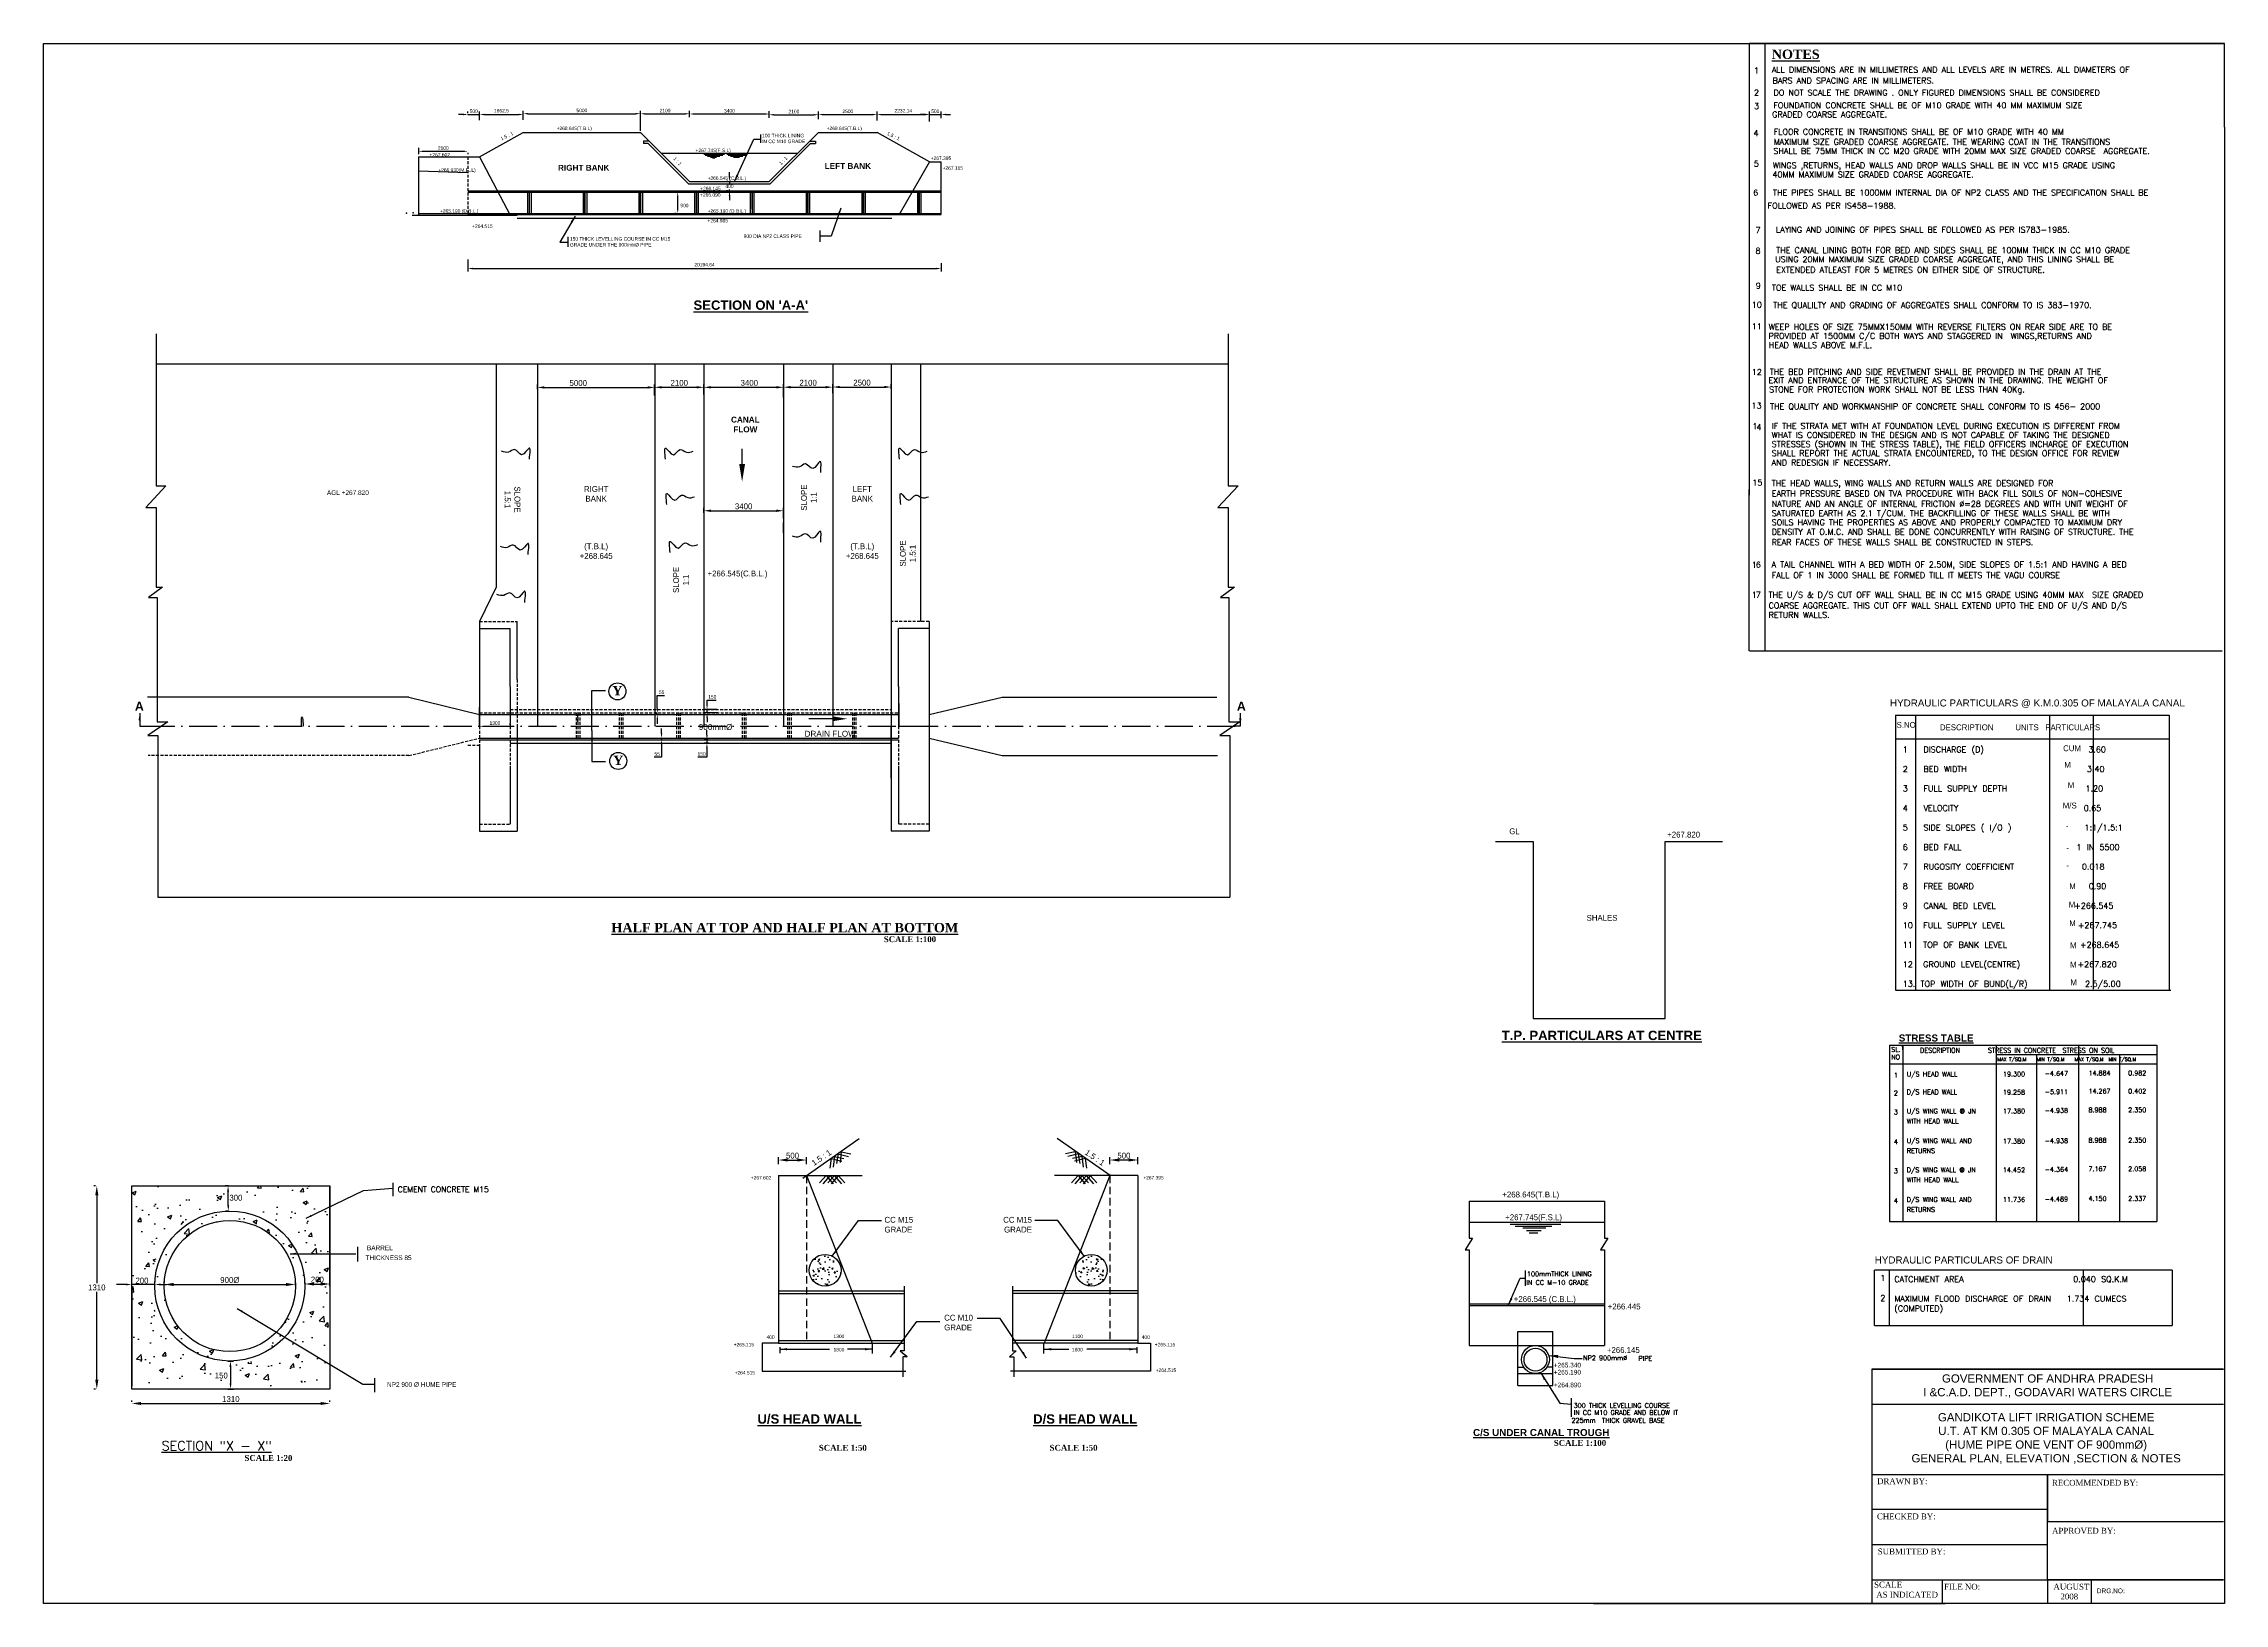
# Model space of a CAD drawing. Header units: millimetres. Extents: x 4622 to 5552, y -368 to 298.
import ezdxf

# ---------------------------------------------------------------- set-up
doc = ezdxf.new("R2010")
doc.units = ezdxf.units.MM
doc.linetypes.add('ACAD_ISO10W100', pattern=[18, 12, -3, 0, -3])
doc.linetypes.add('DASHED', pattern=[19.05, 12.7, -6.35])
doc.layers.add('BASIC', color=18, linetype='Continuous')
doc.styles.add('ROMANS', font='romans')
doc.styles.add('ROMANT', font='romant', dxfattribs={"height": 3})
doc.styles.add('style1', font='txt.shx', dxfattribs={"height": 20})
doc.styles.add('TIMES', font='times.ttf')
doc.dimstyles.new('ISO-25', dxfattribs={"dimtxt": 2.5, "dimasz": 4, "dimexe": 1.25, "dimexo": 0.625, "dimtad": 1, "dimtih": 1, "dimtoh": 1, "dimtxsty": 'Standard', "dimcen": 2.5, "dimadec": 0, "dimazin": 0, "dimtfac": 1, "dimtmove": 0, "dimatfit": 3, "dimfxl": 1, "dimarcsym": 0})
doc.dimstyles.get("Standard").update_dxf_attribs({"dimtxt": 2.5, "dimasz": 2.5, "dimexe": 0.18, "dimexo": 0.0625, "dimgap": 0.09, "dimtad": 1, "dimtih": 1, "dimtoh": 1, "dimdec": 4, "dimzin": 0, "dimdsep": 46, "dimtxsty": 'Standard', "dimcen": 0.09, "dimadec": 0, "dimazin": 0, "dimtfac": 1, "dimtdec": 4, "dimtofl": 0, "dimtmove": 0, "dimatfit": 3, "dimfxl": 1, "dimtolj": 1, "dimtzin": 0, "dimarcsym": 0})
pattern_1 = [(50, (5017.537, 102.287), (18.21847, -1.5939), [1.905, -20.955]), (355, (5017.537, 102.287), (-3.5243, 19.10566), [1.524, -16.764]), (100.451, (5019.056, 102.154), (14.69425, 17.51167), [1.619, -17.809]), (46.184, (5017.537, 107.367), (27.1079, -4.2042), [2.8575, -31.4325]), (96.6356, (5019.796, 107.017), (23.7404, 24.7426), [2.4285, -26.7135]), (351.184, (5017.537, 107.367), (23.7405, 24.7425), [2.286, -25.146]), (21, (5020.077, 106.097), (15.1615, -10.22655), [1.905, -20.955]), (326, (5020.077, 106.097), (6.1802, 18.4188), [1.524, -16.764]), (71.4514, (5021.34, 105.245), (21.34165, 8.1923), [1.619, -17.809]), (37.5, (5017.5374, 102.287), (0.30886, 8.4555), [0, -16.5608, 0, -17.018, 0, -16.8275]), (7.5, (5017.537, 102.287), (6.68197, 10.01806), [0, -9.7028, 0, -16.1798, 0, -6.4135]), (327.5, (5011.873, 102.287), (13.55906, -0.57287), [0, -6.35, 0, -19.812, 0, -26.289]), (317.5, (5009.333, 102.287), (14.81292, 2.54265), [0, -8.255, 0, -13.1572, 0, -18.669])]

# ---------------------------------------------------------------- blocks, each defined once
blk = doc.blocks.new('*D96')
at = {"color": 0, "lineweight": -2, "transparency": 16777216}
for p, q in [((4643.85, -189.82), (4643.22, -189.82)), ((4644.47, -193.82), (4644.47, -231.29)), ((4644.47, -272.51), (4644.47, -235.04)), ((4643.85, -276.51), (4643.22, -276.51))]:
    blk.add_line(p, q, dxfattribs=at)
at = {"color": 0, "transparency": 16777216}
for points in [[(4643.81, -193.82), (4645.14, -193.82), (4644.47, -189.82)], [(4643.81, -272.51), (4645.14, -272.51), (4644.47, -276.51)]]:
    blk.add_solid(points, dxfattribs=at)
at = {"layer": 'Defpoints', "color": 0, "transparency": 16777216}
for p in [(4644.47, -189.82), (4644.47, -276.51), (4644.47, -276.51)]:
    blk.add_point(p, dxfattribs=at)
at = {"color": 0, "lineweight": -3, "transparency": 16777216, "insert": (4644.47, -233.16), "char_height": 2.5, "attachment_point": 5}
blk.add_mtext('1310', dxfattribs=at)
blk = doc.blocks.new('*D97')
at = {"color": 0, "lineweight": -2, "transparency": 16777216}
for p, q in [((4733.22, -231.47), (4733.22, -230.43)), ((4737.22, -231.68), (4739.94, -231.68)), ((4743.94, -231.4), (4743.94, -230.43))]:
    blk.add_line(p, q, dxfattribs=at)
at = {"color": 0, "transparency": 16777216}
for points in [[(4737.22, -231.01), (4737.22, -232.35), (4733.22, -231.68)], [(4739.94, -231.01), (4739.94, -232.35), (4743.94, -231.68)]]:
    blk.add_solid(points, dxfattribs=at)
at = {"layer": 'Defpoints', "color": 0, "transparency": 16777216}
for p in [(4733.22, -232.09), (4743.94, -231.68), (4743.94, -232.03)]:
    blk.add_point(p, dxfattribs=at)
at = {"color": 0, "lineweight": -3, "transparency": 16777216, "insert": (4738.58, -229.8), "char_height": 2.5, "attachment_point": 5}
blk.add_mtext('200', dxfattribs=at)
blk = doc.blocks.new('*D98')
at = {"color": 0, "lineweight": -2, "transparency": 16777216}
for p, q in [((4659.4, -282.03), (4659.4, -281.4)), ((4663.4, -282.65), (4739.94, -282.65)), ((4743.94, -282.03), (4743.94, -281.4))]:
    blk.add_line(p, q, dxfattribs=at)
at = {"color": 0, "transparency": 16777216}
for points in [[(4663.4, -281.99), (4663.4, -283.32), (4659.4, -282.65)], [(4739.94, -281.99), (4739.94, -283.32), (4743.94, -282.65)]]:
    blk.add_solid(points, dxfattribs=at)
at = {"layer": 'Defpoints', "color": 0, "transparency": 16777216}
for p in [(4659.4, -282.65), (4743.94, -282.65), (4743.94, -282.65)]:
    blk.add_point(p, dxfattribs=at)
at = {"color": 0, "lineweight": -3, "transparency": 16777216, "insert": (4701.67, -280.78), "char_height": 2.5, "attachment_point": 5}
blk.add_mtext('1310', dxfattribs=at)
blk = doc.blocks.new('*D99')
at = {"color": 0, "lineweight": -2, "transparency": 16777216}
for p, q in [((4673.23, -232.51), (4673.23, -230.64)), ((4677.23, -231.89), (4725.22, -231.89)), ((4729.22, -232.33), (4729.22, -230.64))]:
    blk.add_line(p, q, dxfattribs=at)
at = {"color": 0, "transparency": 16777216}
for points in [[(4677.23, -231.22), (4677.23, -232.55), (4673.23, -231.89)], [(4725.22, -231.22), (4725.22, -232.55), (4729.22, -231.89)]]:
    blk.add_solid(points, dxfattribs=at)
at = {"layer": 'Defpoints', "color": 0, "transparency": 16777216}
for p in [(4729.22, -231.89), (4673.23, -233.13), (4729.22, -232.96)]:
    blk.add_point(p, dxfattribs=at)
at = {"color": 0, "lineweight": -3, "transparency": 16777216, "insert": (4701.23, -230.01), "char_height": 2.5, "attachment_point": 5}
blk.add_mtext('900%%C', dxfattribs=at)
blk = doc.blocks.new('*D100')
at = {"layer": 'BASIC', "color": 0, "lineweight": -2, "transparency": 16777216}
for p, q in [((4935.33, -180.54), (4935.33, -177.52)), ((4939.33, -178.77), (4943.33, -178.77)), ((4947.33, -180.54), (4947.33, -177.52))]:
    blk.add_line(p, q, dxfattribs=at)
at = {"layer": 'BASIC', "color": 0, "transparency": 16777216}
for points in [[(4939.33, -178.11), (4939.33, -179.44), (4935.33, -178.77)], [(4943.33, -178.11), (4943.33, -179.44), (4947.33, -178.77)]]:
    blk.add_solid(points, dxfattribs=at)
at = {"layer": 'Defpoints', "color": 0, "transparency": 16777216}
for p in [(4935.33, -181.16), (4947.33, -178.77), (4947.33, -181.16)]:
    blk.add_point(p, dxfattribs=at)
at = {"layer": 'BASIC', "color": 0, "transparency": 16777216, "insert": (4941.33, -176.9), "char_height": 2.5, "attachment_point": 5}
blk.add_mtext('500', dxfattribs=at)
blk = doc.blocks.new('*D73')
at = {"layer": 'BASIC', "color": 0, "lineweight": -2, "transparency": 16777216}
for p, q in [((5076.75, -180.54), (5076.75, -177.52)), ((5084.75, -178.77), (5080.75, -178.77)), ((5088.75, -180.54), (5088.75, -177.52))]:
    blk.add_line(p, q, dxfattribs=at)
at = {"layer": 'BASIC', "color": 0, "transparency": 16777216}
for points in [[(5080.75, -178.11), (5080.75, -179.44), (5076.75, -178.77)], [(5084.75, -178.11), (5084.75, -179.44), (5088.75, -178.77)]]:
    blk.add_solid(points, dxfattribs=at)
at = {"layer": 'Defpoints', "color": 0, "transparency": 16777216}
for p in [(5076.75, -178.77), (5076.75, -181.16), (5088.75, -181.16)]:
    blk.add_point(p, dxfattribs=at)
at = {"layer": 'BASIC', "color": 0, "transparency": 16777216, "insert": (5082.75, -176.9), "char_height": 2.5, "attachment_point": 5}
blk.add_mtext('500', dxfattribs=at)
blk = doc.blocks.new('*D74')
at = {"layer": 'BASIC', "color": 0, "lineweight": -2, "transparency": 16777216}
for p, q in [((4891.72, 234.2), (4891.1, 234.2)), ((4891.72, 225.2), (4891.1, 225.2)), ((4892.35, 227.2), (4892.35, 232.2))]:
    blk.add_line(p, q, dxfattribs=at)
at = {"layer": 'BASIC', "color": 0, "transparency": 16777216}
for points in [[(4892.02, 232.2), (4892.68, 232.2), (4892.35, 234.2)], [(4892.02, 227.2), (4892.68, 227.2), (4892.35, 225.2)]]:
    blk.add_solid(points, dxfattribs=at)
at = {"layer": 'Defpoints', "color": 0, "transparency": 16777216}
for p in [(4892.35, 234.2), (4892.35, 234.2), (4892.35, 225.2)]:
    blk.add_point(p, dxfattribs=at)
at = {"layer": 'BASIC', "color": 0, "transparency": 16777216, "insert": (4895.21, 228.53), "char_height": 1.5, "attachment_point": 5}
blk.add_mtext('900', dxfattribs=at)
blk = doc.blocks.new('*D75')
at = {"layer": 'BASIC', "color": 0, "lineweight": -2, "transparency": 16777216}
for p, q in [((4826.44, 265.3), (4826.44, 268.98)), ((4828.44, 267.73), (4874.44, 267.73)), ((4876.44, 265.3), (4876.44, 268.98))]:
    blk.add_line(p, q, dxfattribs=at)
at = {"layer": 'BASIC', "color": 0, "transparency": 16777216}
for points in [[(4828.44, 268.07), (4828.44, 267.4), (4826.44, 267.73)], [(4874.44, 268.07), (4874.44, 267.4), (4876.44, 267.73)]]:
    blk.add_solid(points, dxfattribs=at)
at = {"layer": 'Defpoints', "color": 0, "transparency": 16777216}
for p in [(4826.44, 264.68), (4876.44, 267.73), (4876.44, 264.68)]:
    blk.add_point(p, dxfattribs=at)
at = {"layer": 'BASIC', "color": 0, "transparency": 16777216, "insert": (4851.44, 269.11), "char_height": 1.5, "attachment_point": 5}
blk.add_mtext('5000', dxfattribs=at)
blk = doc.blocks.new('*D76')
at = {"layer": 'BASIC', "color": 0, "lineweight": -2, "transparency": 16777216}
for p, q in [((4876.44, 260.37), (4876.44, 268.92)), ((4878.44, 267.67), (4895.44, 267.67)), ((4897.44, 266.27), (4897.44, 268.92))]:
    blk.add_line(p, q, dxfattribs=at)
at = {"layer": 'BASIC', "color": 0, "transparency": 16777216}
for points in [[(4878.44, 268), (4878.44, 267.34), (4876.44, 267.67)], [(4895.44, 268), (4895.44, 267.34), (4897.44, 267.67)]]:
    blk.add_solid(points, dxfattribs=at)
at = {"layer": 'Defpoints', "color": 0, "transparency": 16777216}
for p in [(4897.44, 267.67), (4897.44, 265.64), (4876.44, 259.75)]:
    blk.add_point(p, dxfattribs=at)
at = {"layer": 'BASIC', "color": 0, "transparency": 16777216, "insert": (4886.94, 269.05), "char_height": 1.5, "attachment_point": 5}
blk.add_mtext('2100', dxfattribs=at)
blk = doc.blocks.new('*D77')
at = {"layer": 'BASIC', "color": 0, "lineweight": -2, "transparency": 16777216}
for p, q in [((4897.44, 266.27), (4897.44, 268.84)), ((4899.44, 267.59), (4929.44, 267.59)), ((4931.44, 266.21), (4931.44, 268.84))]:
    blk.add_line(p, q, dxfattribs=at)
at = {"layer": 'BASIC', "color": 0, "transparency": 16777216}
for points in [[(4899.44, 267.92), (4899.44, 267.25), (4897.44, 267.59)], [(4929.44, 267.92), (4929.44, 267.25), (4931.44, 267.59)]]:
    blk.add_solid(points, dxfattribs=at)
at = {"layer": 'Defpoints', "color": 0, "transparency": 16777216}
for p in [(4897.44, 265.64), (4931.44, 267.59), (4931.44, 265.58)]:
    blk.add_point(p, dxfattribs=at)
at = {"layer": 'BASIC', "color": 0, "transparency": 16777216, "insert": (4914.44, 268.96), "char_height": 1.5, "attachment_point": 5}
blk.add_mtext('3400', dxfattribs=at)
blk = doc.blocks.new('*D78')
at = {"layer": 'BASIC', "color": 0, "lineweight": -2, "transparency": 16777216}
for p, q in [((4931.44, 265.97), (4931.44, 268.52)), ((4933.44, 267.27), (4950.44, 267.27)), ((4952.44, 267.42), (4952.44, 268.52))]:
    blk.add_line(p, q, dxfattribs=at)
at = {"layer": 'BASIC', "color": 0, "transparency": 16777216}
for points in [[(4933.44, 267.6), (4933.44, 266.93), (4931.44, 267.27)], [(4950.44, 267.6), (4950.44, 266.93), (4952.44, 267.27)]]:
    blk.add_solid(points, dxfattribs=at)
at = {"layer": 'Defpoints', "color": 0, "transparency": 16777216}
for p in [(4931.44, 265.34), (4952.44, 267.27), (4952.44, 266.79)]:
    blk.add_point(p, dxfattribs=at)
at = {"layer": 'BASIC', "color": 0, "transparency": 16777216, "insert": (4941.94, 268.64), "char_height": 1.5, "attachment_point": 5}
blk.add_mtext('2100', dxfattribs=at)
blk = doc.blocks.new('*D79')
at = {"layer": 'BASIC', "color": 0, "lineweight": -2, "transparency": 16777216}
for p, q in [((4952.44, 265.42), (4952.44, 268.6)), ((4954.44, 267.35), (4975.44, 267.35)), ((4977.44, 265.11), (4977.44, 268.6))]:
    blk.add_line(p, q, dxfattribs=at)
at = {"layer": 'BASIC', "color": 0, "transparency": 16777216}
for points in [[(4954.44, 267.68), (4954.44, 267.01), (4952.44, 267.35)], [(4975.44, 267.68), (4975.44, 267.01), (4977.44, 267.35)]]:
    blk.add_solid(points, dxfattribs=at)
at = {"layer": 'Defpoints', "color": 0, "transparency": 16777216}
for p in [(4952.44, 264.8), (4977.44, 267.35), (4977.44, 264.48)]:
    blk.add_point(p, dxfattribs=at)
at = {"layer": 'BASIC', "color": 0, "transparency": 16777216, "insert": (4964.94, 268.72), "char_height": 1.5, "attachment_point": 5}
blk.add_mtext('2500', dxfattribs=at)
blk = doc.blocks.new('*D80')
at = {"layer": 'BASIC', "color": 0, "lineweight": -2, "transparency": 16777216}
for p, q in [((4977.44, 264.82), (4977.44, 268.6)), ((4979.44, 267.35), (4997.76, 267.35)), ((4999.76, 264.35), (4999.76, 268.6))]:
    blk.add_line(p, q, dxfattribs=at)
at = {"layer": 'BASIC', "color": 0, "transparency": 16777216}
for points in [[(4979.44, 267.68), (4979.44, 267.01), (4977.44, 267.35)], [(4997.76, 267.68), (4997.76, 267.01), (4999.76, 267.35)]]:
    blk.add_solid(points, dxfattribs=at)
at = {"layer": 'Defpoints', "color": 0, "transparency": 16777216}
for p in [(4977.44, 264.19), (4999.76, 267.35), (4999.76, 263.73)]:
    blk.add_point(p, dxfattribs=at)
at = {"layer": 'BASIC', "color": 0, "transparency": 16777216, "insert": (4988.6, 268.85), "char_height": 1.5, "attachment_point": 5}
blk.add_mtext('2232,14', dxfattribs=at)
blk = doc.blocks.new('*D81')
at = {"layer": 'BASIC', "color": 0, "lineweight": -2, "transparency": 16777216}
for p, q in [((4997.76, 267.39), (4995.76, 267.39)), ((4999.76, 265.8), (4999.76, 268.64)), ((4999.76, 267.39), (5004.76, 267.39)), ((5004.76, 265.8), (5004.76, 268.64)), ((5006.76, 267.39), (5008.76, 267.39))]:
    blk.add_line(p, q, dxfattribs=at)
at = {"layer": 'BASIC', "color": 0, "transparency": 16777216}
for points in [[(4997.76, 267.72), (4997.76, 267.06), (4999.76, 267.39)], [(5006.76, 267.72), (5006.76, 267.06), (5004.76, 267.39)]]:
    blk.add_solid(points, dxfattribs=at)
at = {"layer": 'Defpoints', "color": 0, "transparency": 16777216}
for p in [(4999.76, 265.18), (5004.76, 267.39), (5004.76, 265.18)]:
    blk.add_point(p, dxfattribs=at)
at = {"layer": 'BASIC', "color": 0, "transparency": 16777216, "insert": (5002.26, 268.76), "char_height": 1.5, "attachment_point": 5}
blk.add_mtext('500', dxfattribs=at)
blk = doc.blocks.new('*D82')
at = {"layer": 'BASIC', "color": 0, "lineweight": -2, "transparency": 16777216}
for p, q in [((4807.81, 264.89), (4807.81, 268.63)), ((4809.81, 267.38), (4824.44, 267.38)), ((4826.44, 265.12), (4826.44, 268.63))]:
    blk.add_line(p, q, dxfattribs=at)
at = {"layer": 'BASIC', "color": 0, "transparency": 16777216}
for points in [[(4809.81, 267.71), (4809.81, 267.04), (4807.81, 267.38)], [(4824.44, 267.71), (4824.44, 267.04), (4826.44, 267.38)]]:
    blk.add_solid(points, dxfattribs=at)
at = {"layer": 'Defpoints', "color": 0, "transparency": 16777216}
for p in [(4807.81, 264.27), (4826.44, 267.38), (4826.44, 264.5)]:
    blk.add_point(p, dxfattribs=at)
at = {"layer": 'BASIC', "color": 0, "transparency": 16777216, "insert": (4817.13, 268.88), "char_height": 1.5, "attachment_point": 5}
blk.add_mtext('1862,5', dxfattribs=at)
blk = doc.blocks.new('*D83')
at = {"layer": 'BASIC', "color": 0, "lineweight": -2, "transparency": 16777216}
for p, q in [((4800.81, 267.38), (4798.81, 267.38)), ((4802.81, 268), (4802.81, 268.63)), ((4802.81, 267.38), (4807.81, 267.38)), ((4807.81, 268), (4807.81, 268.63)), ((4809.81, 267.38), (4811.81, 267.38))]:
    blk.add_line(p, q, dxfattribs=at)
at = {"layer": 'BASIC', "color": 0, "transparency": 16777216}
for points in [[(4800.81, 267.71), (4800.81, 267.04), (4802.81, 267.38)], [(4809.81, 267.71), (4809.81, 267.04), (4807.81, 267.38)]]:
    blk.add_solid(points, dxfattribs=at)
at = {"layer": 'Defpoints', "color": 0, "transparency": 16777216}
for p in [(4802.81, 267.38), (4807.81, 267.38), (4807.81, 267.38)]:
    blk.add_point(p, dxfattribs=at)
at = {"layer": 'BASIC', "color": 0, "transparency": 16777216, "insert": (4805.31, 268.75), "char_height": 1.5, "attachment_point": 5}
blk.add_mtext('500', dxfattribs=at)
blk = doc.blocks.new('*D84')
at = {"layer": 'BASIC', "color": 0, "lineweight": -2, "transparency": 16777216}
for p, q in [((4781.81, 253.13), (4781.81, 250.42)), ((4783.81, 251.67), (4800.81, 251.67)), ((4802.81, 251.04), (4802.81, 250.42))]:
    blk.add_line(p, q, dxfattribs=at)
at = {"layer": 'BASIC', "color": 0, "transparency": 16777216}
for points in [[(4783.81, 252), (4783.81, 251.34), (4781.81, 251.67)], [(4800.81, 252), (4800.81, 251.34), (4802.81, 251.67)]]:
    blk.add_solid(points, dxfattribs=at)
at = {"layer": 'Defpoints', "color": 0, "transparency": 16777216}
for p in [(4781.81, 253.75), (4802.81, 251.67), (4802.81, 251.67)]:
    blk.add_point(p, dxfattribs=at)
at = {"layer": 'BASIC', "color": 0, "transparency": 16777216, "insert": (4792.31, 253.04), "char_height": 1.5, "attachment_point": 5}
blk.add_mtext('2100', dxfattribs=at)
blk = doc.blocks.new('*D85')
at = {"layer": 'BASIC', "color": 0, "lineweight": -2, "transparency": 16777216}
for p, q in [((4914.44, 240.75), (4914.44, 242.75)), ((4913.81, 238.75), (4913.19, 238.75)), ((4913.81, 234.75), (4913.19, 234.75)), ((4914.44, 238.75), (4914.44, 238.12)), ((4914.44, 234.75), (4914.44, 235.37)), ((4914.44, 232.75), (4914.44, 230.75))]:
    blk.add_line(p, q, dxfattribs=at)
at = {"layer": 'BASIC', "color": 0, "transparency": 16777216}
for points in [[(4914.11, 240.75), (4914.77, 240.75), (4914.44, 238.75)], [(4914.11, 232.75), (4914.77, 232.75), (4914.44, 234.75)]]:
    blk.add_solid(points, dxfattribs=at)
at = {"layer": 'Defpoints', "color": 0, "transparency": 16777216}
for p in [(4914.44, 238.75), (4914.44, 234.75), (4914.44, 234.75)]:
    blk.add_point(p, dxfattribs=at)
at = {"layer": 'BASIC', "color": 0, "transparency": 16777216, "insert": (4914.44, 236.75), "char_height": 1.5, "attachment_point": 5}
blk.add_mtext('400', dxfattribs=at)
blk = doc.blocks.new('*D86')
at = {"layer": 'BASIC', "color": 0, "lineweight": -2, "transparency": 16777216}
for p, q in [((4883.63, 14), (4883.63, 19.5)), ((4883.63, 19.5), (4886.75, 19.5)), ((4883.18, 12), (4882.38, 12)), ((4883.18, 11.3), (4882.38, 11.3)), ((4883.63, 11.3), (4883.63, 12)), ((4883.63, 9.3), (4883.63, 7.3))]:
    blk.add_line(p, q, dxfattribs=at)
at = {"layer": 'BASIC', "color": 0, "transparency": 16777216}
for points in [[(4883.3, 14), (4883.96, 14), (4883.63, 12)], [(4883.3, 9.3), (4883.96, 9.3), (4883.63, 11.3)]]:
    blk.add_solid(points, dxfattribs=at)
at = {"layer": 'Defpoints', "color": 0, "transparency": 16777216}
for p in [(4883.63, 11.3), (4883.8, 12), (4883.8, 11.3)]:
    blk.add_point(p, dxfattribs=at)
at = {"layer": 'BASIC', "color": 0, "transparency": 16777216, "insert": (4885.5, 20.87), "char_height": 1.5, "attachment_point": 5}
blk.add_mtext('55', dxfattribs=at)
blk = doc.blocks.new('*D87')
at = {"layer": 'BASIC', "color": 0, "lineweight": -2, "transparency": 16777216}
for p, q in [((4909.21, 13.5), (4903.62, 13.5)), ((4909.54, 12), (4903.62, 12)), ((4904.87, 15.5), (4904.87, 17.5)), ((4904.87, 17.5), (4908.75, 17.5)), ((4904.87, 12), (4904.87, 13.5)), ((4904.87, 10), (4904.87, 8))]:
    blk.add_line(p, q, dxfattribs=at)
at = {"layer": 'BASIC', "color": 0, "transparency": 16777216}
for points in [[(4904.54, 15.5), (4905.21, 15.5), (4904.87, 13.5)], [(4904.54, 10), (4905.21, 10), (4904.87, 12)]]:
    blk.add_solid(points, dxfattribs=at)
at = {"layer": 'Defpoints', "color": 0, "transparency": 16777216}
for p in [(4904.87, 13.5), (4909.83, 13.5), (4910.17, 12)]:
    blk.add_point(p, dxfattribs=at)
at = {"layer": 'BASIC', "color": 0, "transparency": 16777216, "insert": (4907.12, 18.87), "char_height": 1.5, "attachment_point": 5}
blk.add_mtext('150', dxfattribs=at)
blk = doc.blocks.new('*D88')
at = {"color": 0, "lineweight": -2, "transparency": 16777216}
for p, q in [((4903.5, 97.35), (4903.5, 99.53)), ((4906.5, 98.28), (4934.5, 98.28)), ((4937.5, 95.03), (4937.5, 99.53))]:
    blk.add_line(p, q, dxfattribs=at)
at = {"color": 0, "transparency": 16777216}
for points in [[(4906.5, 98.78), (4906.5, 97.78), (4903.5, 98.28)], [(4934.5, 98.78), (4934.5, 97.78), (4937.5, 98.28)]]:
    blk.add_solid(points, dxfattribs=at)
at = {"layer": 'Defpoints', "color": 0, "transparency": 16777216}
for p in [(4903.5, 96.73), (4937.5, 98.28), (4937.5, 94.4)]:
    blk.add_point(p, dxfattribs=at)
at = {"color": 0, "transparency": 16777216, "insert": (4920.5, 100.16), "char_height": 2.5, "attachment_point": 5}
blk.add_mtext('3400', dxfattribs=at)
blk = doc.blocks.new('*D89')
at = {"layer": 'BASIC', "color": 0, "lineweight": -2, "transparency": 16777216}
for p, q in [((4882.5, 1.3), (4886.7, 1.3)), ((4882.5, 0.6), (4886.7, 0.6)), ((4885.45, 3.3), (4885.45, 5.3)), ((4885.45, 1.3), (4885.45, 0.6)), ((4885.45, -6.9), (4882.33, -6.9)), ((4885.45, -1.4), (4885.45, -6.9))]:
    blk.add_line(p, q, dxfattribs=at)
at = {"layer": 'BASIC', "color": 0, "transparency": 16777216}
for points in [[(4885.12, 3.3), (4885.79, 3.3), (4885.45, 1.3)], [(4885.12, -1.4), (4885.79, -1.4), (4885.45, 0.6)]]:
    blk.add_solid(points, dxfattribs=at)
at = {"layer": 'Defpoints', "color": 0, "transparency": 16777216}
for p in [(4881.88, 1.3), (4881.88, 0.6), (4885.45, 1.3)]:
    blk.add_point(p, dxfattribs=at)
at = {"layer": 'BASIC', "color": 0, "transparency": 16777216, "insert": (4883.58, -5.53), "char_height": 1.5, "attachment_point": 5}
blk.add_mtext('55', dxfattribs=at)
blk = doc.blocks.new('*D90')
at = {"layer": 'BASIC', "color": 0, "lineweight": -2, "transparency": 16777216}
for p, q in [((4905.28, 0.6), (4903.57, 0.6)), ((4904.82, 2.6), (4904.82, 4.6)), ((4904.82, 0.6), (4904.82, -0.9)), ((4904.82, -6.9), (4900.95, -6.9)), ((4905.62, -0.9), (4903.57, -0.9)), ((4904.82, -2.9), (4904.82, -6.9))]:
    blk.add_line(p, q, dxfattribs=at)
at = {"layer": 'BASIC', "color": 0, "transparency": 16777216}
for points in [[(4904.49, 2.6), (4905.16, 2.6), (4904.82, 0.6)], [(4904.49, -2.9), (4905.16, -2.9), (4904.82, -0.9)]]:
    blk.add_solid(points, dxfattribs=at)
at = {"layer": 'Defpoints', "color": 0, "transparency": 16777216}
for p in [(4904.82, 0.6), (4905.91, 0.6), (4906.24, -0.9)]:
    blk.add_point(p, dxfattribs=at)
at = {"layer": 'BASIC', "color": 0, "transparency": 16777216, "insert": (4902.57, -5.53), "char_height": 1.5, "attachment_point": 5}
blk.add_mtext('150', dxfattribs=at)
blk = doc.blocks.new('*D91')
at = {"color": 0, "lineweight": -2, "transparency": 16777216}
for p, q in [((4832.5, 150.18), (4832.5, 152.15)), ((4835.5, 150.9), (4879.5, 150.9)), ((4882.5, 149.07), (4882.5, 152.15))]:
    blk.add_line(p, q, dxfattribs=at)
at = {"color": 0, "transparency": 16777216}
for points in [[(4835.5, 151.4), (4835.5, 150.4), (4832.5, 150.9)], [(4879.5, 151.4), (4879.5, 150.4), (4882.5, 150.9)]]:
    blk.add_solid(points, dxfattribs=at)
at = {"layer": 'Defpoints', "color": 0, "transparency": 16777216}
for p in [(4832.5, 149.55), (4882.5, 150.9), (4882.5, 148.44)]:
    blk.add_point(p, dxfattribs=at)
at = {"color": 0, "transparency": 16777216, "insert": (4849.9, 152.78), "char_height": 2.5, "attachment_point": 5}
blk.add_mtext('5000', dxfattribs=at)
blk = doc.blocks.new('*D92')
at = {"color": 0, "lineweight": -2, "transparency": 16777216}
for p, q in [((4958.5, 149.14), (4958.5, 152.33)), ((4961.5, 151.08), (4980.5, 151.08)), ((4983.5, 150.36), (4983.5, 152.33))]:
    blk.add_line(p, q, dxfattribs=at)
at = {"color": 0, "transparency": 16777216}
for points in [[(4961.5, 151.58), (4961.5, 150.58), (4958.5, 151.08)], [(4980.5, 151.58), (4980.5, 150.58), (4983.5, 151.08)]]:
    blk.add_solid(points, dxfattribs=at)
at = {"layer": 'Defpoints', "color": 0, "transparency": 16777216}
for p in [(4983.5, 151.08), (4983.5, 149.74), (4958.5, 148.52)]:
    blk.add_point(p, dxfattribs=at)
at = {"color": 0, "transparency": 16777216, "insert": (4971, 152.96), "char_height": 2.5, "attachment_point": 5}
blk.add_mtext('2500', dxfattribs=at)
blk = doc.blocks.new('*D93')
at = {"color": 0, "lineweight": -2, "transparency": 16777216}
for p, q in [((4937.5, 146.61), (4937.5, 152.27)), ((4940.5, 151.02), (4955.5, 151.02)), ((4958.5, 148.52), (4958.5, 152.27))]:
    blk.add_line(p, q, dxfattribs=at)
at = {"color": 0, "transparency": 16777216}
for points in [[(4940.5, 151.52), (4940.5, 150.52), (4937.5, 151.02)], [(4955.5, 151.52), (4955.5, 150.52), (4958.5, 151.02)]]:
    blk.add_solid(points, dxfattribs=at)
at = {"layer": 'Defpoints', "color": 0, "transparency": 16777216}
for p in [(4958.5, 151.02), (4937.5, 145.99), (4958.5, 147.89)]:
    blk.add_point(p, dxfattribs=at)
at = {"color": 0, "transparency": 16777216, "insert": (4948, 152.89), "char_height": 2.5, "attachment_point": 5}
blk.add_mtext('2100', dxfattribs=at)
blk = doc.blocks.new('*D94')
at = {"color": 0, "lineweight": -2, "transparency": 16777216}
for p, q in [((4903.5, 148.83), (4903.5, 152.21)), ((4906.5, 150.96), (4934.5, 150.96)), ((4937.5, 149.71), (4937.5, 152.21))]:
    blk.add_line(p, q, dxfattribs=at)
at = {"color": 0, "transparency": 16777216}
for points in [[(4906.5, 151.46), (4906.5, 150.46), (4903.5, 150.96)], [(4934.5, 151.46), (4934.5, 150.46), (4937.5, 150.96)]]:
    blk.add_solid(points, dxfattribs=at)
at = {"layer": 'Defpoints', "color": 0, "transparency": 16777216}
for p in [(4937.5, 150.96), (4937.5, 149.09), (4903.5, 148.21)]:
    blk.add_point(p, dxfattribs=at)
at = {"color": 0, "transparency": 16777216, "insert": (4922.9, 152.84), "char_height": 2.5, "attachment_point": 5}
blk.add_mtext('3400', dxfattribs=at)
blk = doc.blocks.new('*D95')
at = {"color": 0, "lineweight": -2, "transparency": 16777216}
for p, q in [((4882.5, 147.43), (4882.5, 152.21)), ((4885.5, 150.96), (4900.5, 150.96)), ((4903.5, 147.94), (4903.5, 152.21))]:
    blk.add_line(p, q, dxfattribs=at)
at = {"color": 0, "transparency": 16777216}
for points in [[(4885.5, 151.46), (4885.5, 150.46), (4882.5, 150.96)], [(4900.5, 151.46), (4900.5, 150.46), (4903.5, 150.96)]]:
    blk.add_solid(points, dxfattribs=at)
at = {"layer": 'Defpoints', "color": 0, "transparency": 16777216}
for p in [(4903.5, 150.96), (4882.5, 146.8), (4903.5, 147.31)]:
    blk.add_point(p, dxfattribs=at)
at = {"color": 0, "transparency": 16777216, "insert": (4893, 152.84), "char_height": 2.5, "attachment_point": 5}
blk.add_mtext('2100', dxfattribs=at)
blk = doc.blocks.new('*D71')
at = {"layer": 'BASIC', "color": 0, "lineweight": -2, "transparency": 16777216}
for p, q in [((4807.81, 6.92), (4807.81, 7.55)), ((4809.81, 6.3), (4818.9, 6.3)), ((4820.9, 6.92), (4820.9, 7.55))]:
    blk.add_line(p, q, dxfattribs=at)
at = {"layer": 'BASIC', "color": 0, "transparency": 16777216}
for points in [[(4809.81, 6.63), (4809.81, 5.97), (4807.81, 6.3)], [(4818.9, 6.63), (4818.9, 5.97), (4820.9, 6.3)]]:
    blk.add_solid(points, dxfattribs=at)
at = {"layer": 'Defpoints', "color": 0, "transparency": 16777216}
for p in [(4807.81, 6.3), (4820.9, 6.3), (4820.9, 6.3)]:
    blk.add_point(p, dxfattribs=at)
at = {"layer": 'BASIC', "color": 0, "transparency": 16777216, "insert": (4814.36, 7.67), "char_height": 1.5, "attachment_point": 5}
blk.add_mtext('1300', dxfattribs=at)
blk = doc.blocks.new('*D72')
at = {"layer": 'BASIC', "color": 0, "lineweight": -2, "transparency": 16777216}
for p, q in [((4802.81, 205.51), (4802.81, 200.4)), ((4804.81, 201.65), (5002.76, 201.65)), ((5004.76, 203.97), (5004.76, 200.4))]:
    blk.add_line(p, q, dxfattribs=at)
at = {"layer": 'BASIC', "color": 0, "transparency": 16777216}
for points in [[(4804.81, 201.98), (4804.81, 201.32), (4802.81, 201.65)], [(5002.76, 201.98), (5002.76, 201.32), (5004.76, 201.65)]]:
    blk.add_solid(points, dxfattribs=at)
at = {"layer": 'Defpoints', "color": 0, "transparency": 16777216}
for p in [(4802.81, 206.13), (5004.76, 204.6), (5004.76, 201.65)]:
    blk.add_point(p, dxfattribs=at)
at = {"layer": 'BASIC', "color": 0, "transparency": 16777216, "insert": (4903.79, 203.15), "char_height": 1.5, "attachment_point": 5}
blk.add_mtext('20194,64', dxfattribs=at)

msp = doc.modelspace()

# ---------------------------------------------------------------- hatches: boundary and pattern name
at = {"lineweight": -3}
h = msp.add_hatch(dxfattribs=at)
h.set_pattern_fill('AR-CONC', color=0, scale=0.1, style=0)
h.set_pattern_definition(pattern_1)
h.paths.add_polyline_path([(4701.22432, -195.81978), (4701.22432, -189.81978), (4659.40004, -189.81978), (4659.40004, -232.53978), (4664.50432, -232.53978, -0.414213562)])
h.paths.add_polyline_path([(4743.94432, -189.81978), (4701.22432, -189.81978), (4701.22432, -195.81978, -0.414213562), (4737.94432, -232.53978), (4743.94432, -232.53978)])
h = msp.add_hatch(dxfattribs=at)
h.set_pattern_fill('AR-CONC', color=0, scale=0.1, style=0)
h.set_pattern_definition(pattern_1)
h.paths.add_polyline_path([(4701.22432, -204.53978), (4701.22432, -200.53978, 0.414213562), (4669.22432, -232.53978), (4673.22432, -232.53978, -0.414213562)], flags=17)
h.paths.add_polyline_path([(4701.22432, -199.01978), (4701.22432, -195.81978, 0.414213562), (4664.50432, -232.53978), (4667.70432, -232.53978, -0.414213562)])
h.paths.add_polyline_path([(4701.22432, -195.81978), (4701.22432, -199.01978, -0.414213562), (4734.74432, -232.53978), (4737.94432, -232.53978, 0.414213562)])
h.paths.add_polyline_path([(4701.22432, -200.53978), (4701.22432, -204.53978, -0.414213562), (4729.22432, -232.53978), (4733.22432, -232.53978, 0.414213562)], flags=17)
h.paths.add_polyline_path([(4733.22432, -232.53978), (4729.22432, -232.53978, -0.414213562), (4701.22432, -260.53978), (4701.22432, -264.53978, 0.414213562)], flags=17)
h.paths.add_polyline_path([(4737.94432, -232.53978), (4734.74432, -232.53978, -0.414213562), (4701.22432, -266.05978), (4701.22432, -269.25978, 0.414213562)])
h.paths.add_polyline_path([(4673.22432, -232.53978), (4669.22432, -232.53978, 0.414213562), (4701.22432, -264.53978), (4701.22432, -260.53978, -0.414213562)], flags=17)
h.paths.add_polyline_path([(4667.70432, -232.53978), (4664.50432, -232.53978, 0.414213562), (4701.22432, -269.25978), (4701.22432, -266.05978, -0.414213562)])
h = msp.add_hatch()
h.set_pattern_fill('AR-CONC', color=0, scale=0.0375, style=0)
h.set_pattern_definition([(50, (5071.064, -32.2557), (6.83193, -0.59772), [0.71438, -7.85813]), (355, (5071.064, -32.256), (-1.3216, 7.16462), [0.5715, -6.2865]), (100.451, (5071.633, -32.3055), (5.51034, 6.56688), [0.60713, -6.67837]), (46.184, (5071.064, -30.351), (10.16546, -1.5766), [1.07156, -11.7872]), (96.6356, (5071.911, -30.482), (8.90266, 9.27846), [0.9107, -10.01756]), (351.184, (5071.064, -30.351), (8.90267, 9.27844), [0.85725, -9.42975]), (21, (5072.0165, -30.827), (5.68556, -3.83496), [0.71438, -7.85813]), (326, (5072.0165, -30.827), (2.31758, 6.90705), [0.5715, -6.2865]), (71.4514, (5072.49, -31.1465), (8.00312, 3.0721), [0.60713, -6.67838]), (37.5, (5071.064, -32.2557), (0.115823, 3.170814), [0, -6.2103, 0, -6.38175, 0, -6.31031]), (7.5, (5071.064, -32.2557), (2.505737, 3.75677), [0, -3.63855, 0, -6.067425, 0, -2.40506]), (327.5, (5068.94, -32.2557), (5.084647, -0.214828), [0, -2.38125, 0, -7.4295, 0, -9.858375]), (317.5, (5067.9874, -32.2557), (5.554844, 0.95349), [0, -3.095625, 0, -4.93395, 0, -7.000875])])
edge = h.paths.add_edge_path()
edge.add_arc((4955.25638, -225.8237), 6.77403, 0, 360)
h = msp.add_hatch()
h.set_pattern_fill('AR-CONC', color=0, scale=0.75, style=0)
h.set_pattern_definition([(50, (5072.74, -37.52), (136.64, -11.954), [14.287, -157.162]), (355, (5072.74, -37.52), (-26.43, 143.29), [11.43, -125.73]), (100.45, (5084.13, -38.52), (110.21, 131.34), [12.14, -133.57]), (46.184, (5072.74, 0.58), (203.31, -31.53), [21.43, -235.74]), (96.636, (5089.69, -2.05), (178.05, 185.57), [18.21, -200.35]), (351.18, (5072.74, 0.58), (178.05, 185.57), [17.145, -188.595]), (21, (5091.79, -8.95), (113.71, -76.7), [14.287, -157.162]), (326, (5091.8, -8.95), (46.35, 138.14), [11.43, -125.73]), (71.45, (5101.27, -15.34), (160.06, 61.44), [12.143, -133.567]), (37.5, (5072.744, -37.524), (2.316, 63.416), [0, -124.206, 0, -127.635, 0, -126.206]), (7.5, (5072.744, -37.524), (50.115, 75.135), [0, -72.771, 0, -121.349, 0, -48.101]), (327.5, (5030.26, -37.524), (101.693, -4.297), [0, -47.625, 0, -148.59, 0, -197.167]), (317.5, (5011.21, -37.52), (111.097, 19.07), [0, -61.912, 0, -98.679, 0, -140.018])])
edge = h.paths.add_edge_path()
edge.add_arc((4955.25638, -225.8237), 6.77403, 0, 360)
h = msp.add_hatch()
h.set_pattern_fill('AR-CONC', color=0, scale=0.0375, style=0)
h.set_pattern_definition([(130, (4953.017, -32.2557), (-6.83193, -0.59772), [0.71438, -7.85813]), (185, (4953.017, -32.256), (1.3216, 7.16462), [0.5715, -6.2865]), (79.549, (4952.4477, -32.3055), (-5.51034, 6.56688), [0.60713, -6.67837]), (133.816, (4953.017, -30.351), (-10.16546, -1.5766), [1.07156, -11.7872]), (83.3644, (4952.17, -30.482), (-8.90266, 9.27846), [0.9107, -10.01756]), (188.816, (4953.017, -30.351), (-8.90267, 9.27844), [0.85725, -9.42975]), (159, (4952.0645, -30.827), (-5.68556, -3.83496), [0.71438, -7.85813]), (214, (4952.0645, -30.827), (-2.31758, 6.90705), [0.5715, -6.2865]), (108.5486, (4951.591, -31.1465), (-8.00312, 3.0721), [0.60712, -6.67837]), (142.5, (4953.017, -32.2557), (-0.115823, 3.170814), [0, -6.2103, 0, -6.38175, 0, -6.31031]), (172.5, (4953.017, -32.2557), (-2.505737, 3.75677), [0, -3.63855, 0, -6.067425, 0, -2.40506]), (212.5, (4955.141, -32.2557), (-5.084647, -0.214828), [0, -2.38125, 0, -7.4295, 0, -9.858375]), (222.5, (4956.0936, -32.2557), (-5.554844, 0.95349), [0, -3.095625, 0, -4.93395, 0, -7.000875])])
edge = h.paths.add_edge_path()
edge.add_arc((5068.82455, -225.8237), 6.77403, 0, 360)
h = msp.add_hatch()
h.set_pattern_fill('AR-CONC', color=0, scale=0.75, style=0)
h.set_pattern_definition([(130, (4951.34, -37.52), (-136.64, -11.954), [14.287, -157.162]), (185, (4951.34, -37.52), (26.43, 143.29), [11.43, -125.73]), (79.55, (4939.95, -38.52), (-110.21, 131.34), [12.14, -133.57]), (133.816, (4951.34, 0.58), (-203.31, -31.53), [21.43, -235.74]), (83.364, (4934.4, -2.05), (-178.05, 185.57), [18.21, -200.35]), (188.82, (4951.34, 0.58), (-178.05, 185.57), [17.145, -188.595]), (159, (4932.29, -8.95), (-113.71, -76.7), [14.287, -157.162]), (214, (4932.29, -8.95), (-46.35, 138.14), [11.43, -125.73]), (108.55, (4922.81, -15.34), (-160.06, 61.44), [12.142, -133.567]), (142.5, (4951.337, -37.524), (-2.316, 63.416), [0, -124.206, 0, -127.635, 0, -126.206]), (172.5, (4951.34, -37.524), (-50.115, 75.135), [0, -72.771, 0, -121.349, 0, -48.101]), (212.5, (4993.82, -37.524), (-101.693, -4.297), [0, -47.625, 0, -148.59, 0, -197.167]), (222.5, (5012.87, -37.52), (-111.097, 19.07), [0, -61.912, 0, -98.679, 0, -140.018])])
edge = h.paths.add_edge_path()
edge.add_arc((5068.82455, -225.8237), 6.77403, 0, 360)
h = msp.add_hatch(dxfattribs=at)
h.set_pattern_fill('AR-CONC', color=0, scale=0.1, style=0)
h.set_pattern_definition(pattern_1)
h.paths.add_polyline_path([(4664.50432, -232.53978), (4659.40004, -232.53978), (4659.40004, -275.25978), (4701.22432, -275.25978), (4701.22432, -269.25978, -0.414213562)])
h.paths.add_polyline_path([(4743.94432, -232.53978), (4737.94432, -232.53978, -0.414213562), (4701.22432, -269.25978), (4701.22432, -275.25978), (4743.94432, -275.25978)])

# ---------------------------------------------------------------- linework, layer by layer
at = {"color": 0}
for p, q in [((4621.77673, -367.96577), (4621.77673, 297.62314)), ((4621.77673, 297.62314), (5552.33293, 297.62314)), ((5552.33293, 297.62314), (5349.54918, 297.62314)), ((5349.54918, 297.62314), (5349.54918, 104.91846)), ((5356.35062, 104.91846, 0.02714), (5356.35062, 297.62314, 0.02714)), ((5552.33293, 261.93876), (5552.33293, 297.62314)), ((5552.33293, 261.93876), (5552.33293, -367.96577)), ((4826.43857, 259.74587), (4876.43857, 259.74587)), ((4876.43857, 259.74587), (4897.43857, 238.74587)), ((4880.21857, 255.96587), (4877.7262, 255.96587)), ((4878.7262, 255.96587), (4877.7262, 255.96587)), ((4877.7262, 255.96587), (4877.7262, 254.96587)), ((4879.80297, 254.96726), (4877.7262, 254.96726)), ((4879.80297, 254.96726), (4897.02435, 237.74587)), ((4927.65891, 258.7892), (4927.65891, 255.23969)), ((4952.43857, 259.74587), (4931.43857, 238.74587)), ((4949.07417, 254.96726), (4931.85278, 237.74587)), ((4948.65857, 255.96587), (4951.15094, 255.96587)), ((4949.07417, 254.96726), (4951.15094, 254.96726)), ((4950.15094, 255.96587), (4951.15094, 255.96587)), ((4951.15094, 255.96587), (4951.15094, 254.96587)), ((4918.41127, 250.74587), (4885.43857, 250.74587)), ((4943.43857, 250.74587), (4885.43857, 250.74587)), ((4903.50824, 250.47602), (4912.29286, 250.47602)), ((4904.01396, 250.01403), (4911.56565, 250.01403)), ((4905.02323, 249.61504), (4910.34356, 249.61504)), ((4906.37992, 249.18975), (4908.93368, 249.18975)), ((4907.15136, 248.8442), (4908.16223, 248.8442)), ((4913.31256, 250.47602), (4922.09718, 250.47602)), ((4913.81828, 250.01403), (4921.36997, 250.01403)), ((4914.82755, 249.61504), (4920.14789, 249.61504)), ((4916.18424, 249.18975), (4918.738, 249.18975)), ((4897.02435, 237.74587), (4931.85278, 237.74587)), ((4897.43857, 238.74587), (4931.43857, 238.74587)), ((4669.76051, 173.78597), (4669.76051, 108.97176)), ((5127.23378, 173.78961), (5127.23378, 108.97541)), ((4669.76051, 160.94557), (5127.23378, 160.94921)), ((4814.84302, 160.94561), (4814.84302, 65.69036)), ((4832.50295, 160.94561), (4832.50295, 6.30026)), ((4882.51956, 160.94561), (4882.51956, 6.30026)), ((4903.5036, 160.94561), (4903.5036, 6.30026)), ((4903.5036, 160.94561), (4903.5036, 6.30026)), ((4937.5036, 160.94561), (4937.5036, 6.30026)), ((4958.5036, 160.94561), (4958.5036, 6.30026)), ((4983.5036, 160.94561), (4983.5036, 6.30026)), ((4995.9036, 160.94561), (4995.9036, 86.80373)), ((4919.83969, 118.19735), (4919.83969, 124.74443)), ((4673.99532, 108.97176), (4665.35781, 99.65226)), ((4669.76051, 108.97176), (4673.99532, 108.97176)), ((5131.46859, 108.97541), (5122.83108, 99.65591)), ((5127.23378, 108.97541), (5131.46859, 108.97541)), ((5349.54918, 38.53501), (5349.54918, 107.3088)), ((5356.3504, 38.53501, 0.03374), (5356.35062, 107.3088, 0.02704)), ((4665.35781, 99.65226), (4669.76051, 99.65226)), ((4669.76051, 99.65226), (4669.85316, 65.6075)), ((4937.5036, 88.83034), (4937.5036, 93.33578)), ((5122.83108, 99.65591), (5127.23378, 99.65591)), ((5127.23378, 99.65591), (5127.23378, 65.61134)), ((4672.51267, 65.6075), (4666.58667, 61.33252)), ((4669.85316, 65.6075), (4672.51267, 65.6075)), ((4814.84302, 65.69036), (4807.81357, 51.06516)), ((5129.89328, 65.61134), (5123.96728, 61.33636)), ((5127.23378, 65.61134), (5129.89328, 65.61134)), ((4666.58667, 61.33252), (4670.20811, 61.33252)), ((4670.20811, 61.33252), (4670.20811, 30.74997)), ((5123.96728, 61.33636), (5127.58872, 61.33636)), ((5127.58872, 61.33636), (5127.58872, 30.75381)), ((4807.81357, 51.06516), (4807.81357, 6.29796)), ((4999.59485, 51.06606), (4999.59561, 6.29624)), ((5349.64205, 38.53501), (5551.3508, 38.53501)), ((4670.20811, 30.74997), (4670.20811, 8.15791)), ((5127.58872, 30.75381), (5127.58872, 8.16175)), ((4777.6635, 18.80116), (4710.7635, 18.80116)), ((4820.89977, 23.31414), (4820.89965, 6.29899)), ((4855.69823, 21.57571), (4861.47839, 21.57571)), ((4855.74535, 4.46797), (4855.69823, 21.57571)), ((4986.50912, 23.31481), (4986.50952, 6.29967)), ((4807.81357, 6.29807), (4807.81357, 14.38944)), ((4958.74177, 9.52047), (4948.28339, 9.52047)), ((4986.76, 16.09223), (4986.76, 6.30156)), ((5412.0337, 11.04817, 0.68367), (5412.0337, -106.29034, 0.68367)), ((5412.0337, 11.04817, 0.68367), (5528.78937, 11.04817)), ((5420.59512, 11.04817, 0.68367), (5420.59512, -106.28855, 0.68367)), ((5496.36833, 11.04817, 0.68367), (5496.36833, -105.89388, 0.68367)), ((5528.78937, 11.04817), (5528.78937, -106.26812)), ((4674.76609, 8.15791), (4666.31229, 2.312)), ((4666.31229, 2.312), (4670.53919, 2.312)), ((4670.20811, 8.15791), (4674.76609, 8.15791)), ((4670.53919, 2.312), (4670.53919, -66.6153)), ((4823.90557, 6.29896), (4823.91359, -13.73053)), ((4855.74535, 4.46797), (4855.74535, -8.78316)), ((4983.5036, 6.29958), (4983.49516, -15.76244)), ((5132.1467, 8.16175), (5123.69291, 2.31583)), ((5123.69291, 2.31583), (5127.91981, 2.31583)), ((5127.58872, 8.16175), (5132.1467, 8.16175)), ((5127.91981, 2.31583), (5127.91981, -66.61151)), ((5412.0337, 0.94435, 0.68367), (5528.78937, 0.94435)), ((4820.89965, -0.90209), (4983.75813, -0.9007)), ((4855.74535, -8.78316), (4861.47839, -8.78316)), ((4823.91359, -13.73053), (4823.91359, -23.73053)), ((4670.44654, -66.61516), (5127.91981, -66.61151)), ((5412.0337, -106.29034, 0.68367), (5529.41482, -106.26799, -0.00342)), ((5409.49725, -129.75982), (5523.56878, -129.75982)), ((5409.49725, -129.75982), (5409.49725, -205.00684)), ((5409.49725, -129.75982), (5409.49725, -205.00684)), ((5415.08296, -129.75982), (5415.08296, -205.00684)), ((5454.91215, -129.75982), (5454.91215, -205.00684)), ((5490.09172, -129.75982), (5490.09172, -205.00684)), ((5523.56878, -129.75982), (5523.56878, -205.00684)), ((5409.49725, -137.75982), (5523.56878, -137.75982)), ((5454.91215, -133.75982), (5523.70514, -133.75982)), ((5472.12995, -133.75982), (5472.12995, -205.00684)), ((5507.54773, -133.75982), (5507.54773, -205.00684)), ((4945.67325, -186.48978), (4969.85081, -169.59888)), ((4960.78561, -176.08976), (4960.16923, -180.26867)), ((4960.71247, -176.14017), (4965.27652, -177.33083)), ((4962.13845, -175.15745), (4961.62634, -179.84637)), ((4962.0653, -175.20785), (4966.18988, -176.1195)), ((5076.8833, -185.42481), (5054.23012, -169.59888)), ((5062.01563, -175.20785), (5057.89106, -176.1195)), ((5063.36847, -176.14017), (5058.80442, -177.33083)), ((5061.94249, -175.15745), (5062.45459, -179.84637)), ((5063.29533, -176.08976), (5063.91171, -180.26867)), ((4935.3288, -185.42481), (4935.3288, -256.92481)), ((4935.3288, -185.42481), (4947.3288, -185.42481)), ((4935.3288, -185.42481), (4935.3288, -256.92481)), ((4935.3288, -185.42481), (4947.3288, -185.42481)), ((4947.3288, -185.42481), (4975.3288, -256.92481)), ((4947.3288, -185.42481), (4971.0073, -185.42481)), ((4955.73826, -185.42481), (4952.85938, -188.51597)), ((4957.38124, -185.42481), (4954.29882, -188.9951)), ((4955.64943, -185.42481), (4958.73184, -188.9951)), ((4959.25688, -185.42481), (4956.37801, -188.51597)), ((4957.88836, -178.08642), (4957.27197, -182.26533)), ((4957.29241, -185.42481), (4960.17128, -188.51597)), ((4957.81522, -178.13683), (4962.37927, -179.32749)), ((4960.89986, -185.42481), (4957.81744, -188.9951)), ((4959.24119, -177.15411), (4958.72909, -181.84302)), ((4959.16805, -177.20451), (4963.29263, -178.11616)), ((4959.16805, -185.42481), (4962.25047, -188.9951)), ((4960.81103, -185.42481), (4963.68991, -188.51597)), ((5076.75213, -185.42481), (5048.75213, -256.92481)), ((5076.75213, -185.42481), (5053.07363, -185.42481)), ((5063.26991, -185.42481), (5060.39103, -188.51597)), ((5064.91288, -177.20451), (5060.78831, -178.11616)), ((5066.26572, -178.13683), (5061.70167, -179.32749)), ((5064.91288, -185.42481), (5061.83047, -188.9951)), ((5063.18108, -185.42481), (5066.26349, -188.9951)), ((5066.78853, -185.42481), (5063.90965, -188.51597)), ((5064.82405, -185.42481), (5067.70293, -188.51597)), ((5064.83974, -177.15411), (5065.35184, -181.84302)), ((5068.43151, -185.42481), (5065.34909, -188.9951)), ((5066.19258, -178.08642), (5066.80896, -182.26533)), ((5066.6997, -185.42481), (5069.78212, -188.9951)), ((5068.34268, -185.42481), (5071.22155, -188.51597)), ((5088.75213, -185.42481), (5076.75213, -185.42481)), ((5088.75213, -185.42481), (5076.75213, -185.42481)), ((5088.75213, -185.42481), (5088.75213, -256.92481)), ((5088.75213, -185.42481), (5088.75213, -256.92481)), ((5230.02783, -196.28249), (5287.78236, -196.28249)), ((5230.02783, -196.28249), (5230.02783, -212.08544)), ((5287.78236, -196.28249), (5287.78236, -212.08544)), ((5231.43552, -212.08544), (5228.30988, -217.04604)), ((5230.02783, -205.28249), (5287.78236, -205.28249)), ((5230.02783, -212.08544), (5231.43552, -212.08544)), ((5247.52503, -206.20704), (5269.13804, -206.20704)), ((5249.75942, -206.97251), (5265.39436, -206.97251)), ((5252.91351, -207.73322), (5262.72367, -207.73322)), ((5254.59963, -208.80488), (5260.73099, -208.80488)), ((5255.67262, -209.87653), (5259.35143, -209.87653)), ((5289.19005, -212.08544), (5286.0644, -217.04604)), ((5287.78236, -212.08544), (5289.19005, -212.08544)), ((5409.49725, -205.00684), (5523.56878, -205.00684)), ((5228.30988, -217.04604), (5230.02783, -217.04604)), ((5230.02783, -217.04604), (5230.02783, -257.93387)), ((5286.0644, -217.04604), (5287.78236, -217.04604)), ((5287.78236, -217.04604), (5287.78236, -257.93387)), ((4988.93026, -232.5372), (4988.93026, -260.19441)), ((5035.15067, -232.5372), (5035.15067, -260.19441)), ((5253.97032, -225.9509), (5253.97032, -232.44278)), ((5530.09773, -225.73257), (5403.04422, -225.73257)), ((5403.04422, -249.33791), (5403.04422, -225.73257)), ((5409.29874, -226.0449), (5409.29874, -249.33791)), ((5530.09773, -225.73257), (5530.09773, -249.33791)), ((4935.3288, -234.52481), (4988.93026, -234.52481)), ((4935.3288, -235.72481), (4988.93026, -235.72481)), ((5088.75213, -234.52481), (5035.15067, -234.52481)), ((5088.75213, -235.72481), (5035.15067, -235.72481)), ((5230.02783, -240.11249), (5287.78236, -240.11249)), ((5230.02783, -240.88315), (5287.62632, -240.88315)), ((5403.04422, -249.33791), (5530.09773, -249.33791)), ((4935.3288, -256.92481), (4928.41335, -256.92481)), ((4928.41335, -256.92481), (4928.41335, -268.92481)), ((4928.41335, -256.92481), (4928.41335, -260.92481)), ((4935.3288, -255.72481), (4988.93026, -255.72481)), ((4935.3288, -256.92481), (4968.5939, -256.92481)), ((4935.3288, -256.92481), (4988.93026, -256.92481)), ((4935.86976, -258.69062), (4935.86976, -261.12306)), ((4947.3288, -256.92481), (4975.3288, -256.92481)), ((4968.5939, -256.92481), (4988.93026, -256.92481)), ((4975.44753, -261.39334), (4975.44753, -256.95886)), ((4988.93026, -260.19441), (4987.31199, -260.19441)), ((4987.31199, -260.19441), (4990.20176, -262.73572)), ((5036.76895, -260.19441), (5033.87918, -262.73572)), ((5088.75213, -255.72481), (5035.15067, -255.72481)), ((5055.48703, -256.92481), (5035.15067, -256.92481)), ((5088.75213, -256.92481), (5035.15067, -256.92481)), ((5035.15067, -260.19441), (5036.76895, -260.19441)), ((5048.63341, -261.39334), (5048.63341, -256.95886)), ((5076.75213, -256.92481), (5048.75213, -256.92481)), ((5088.75213, -256.92481), (5055.48703, -256.92481)), ((5088.21117, -258.69062), (5088.21117, -261.12306)), ((5088.75213, -256.92481), (5094.10877, -256.92481)), ((5094.10877, -256.92481), (5094.10877, -268.92481)), ((5094.10877, -256.92481), (5094.10877, -260.92481)), ((5230.02783, -257.93387), (5287.78236, -257.93387)), ((5250.88553, -251.93387), (5265.79489, -251.93387)), ((4928.41335, -268.92481), (4989.70566, -268.92481)), ((4928.41335, -268.92481), (4971.5939, -268.92481)), ((4928.41335, -268.92481), (4938.3288, -268.92481)), ((4928.41335, -268.92481), (4939.8288, -268.92481)), ((4990.20176, -262.73572), (4988.35231, -262.73572)), ((4988.35231, -262.73572), (4988.35231, -271.28376)), ((4990.20176, -262.73572), (4988.75687, -261.46506)), ((5033.87918, -262.73572), (5035.32406, -261.46506)), ((5033.87918, -262.73572), (5035.72863, -262.73572)), ((5094.10877, -268.92481), (5034.37528, -268.92481)), ((5035.72863, -262.73572), (5035.72863, -271.28376)), ((5094.10877, -268.92481), (5052.48703, -268.92481)), ((5094.10877, -268.92481), (5084.25213, -268.92481)), ((5094.10877, -268.92481), (5085.75213, -268.92481)), ((5250.88553, -274.96757), (5250.88553, -268.85665)), ((5265.79489, -274.96757), (5265.79489, -268.85665)), ((5551.91962, -267.96577), (5401.91962, -267.96577)), ((5401.91962, -267.96577), (5551.91962, -267.96577)), ((5401.91962, -267.96577), (5401.91962, -367.96577)), ((5401.91962, -267.96577), (5401.91962, -282.96577)), ((5250.88553, -269.87001), (5265.79489, -269.87001)), ((5250.88553, -274.96757), (5265.79489, -274.96757)), ((5273.60315, -280.42154), (5273.60285, -288.39398)), ((5401.91962, -282.96577), (5551.91962, -282.96577)), ((5401.91962, -312.96577), (5551.91962, -312.96577)), ((5476.91962, -357.96577), (5476.91962, -312.96577)), ((5476.91962, -312.96577), (5476.91962, -332.96577)), ((5476.91962, -312.96577), (5476.91962, -327.96577)), ((5476.91962, -327.96577), (5401.91962, -327.96577)), ((5476.91962, -332.96577), (5551.91962, -332.96577)), ((5476.91962, -342.96577), (5401.91962, -342.96577)), ((5401.91962, -357.96577), (5551.91962, -357.96577)), ((5401.91962, -357.96577), (5431.91962, -357.96577)), ((5431.91962, -357.96577), (5431.91962, -367.96577)), ((5551.91962, -357.96577), (5476.91962, -357.96577)), ((5476.91962, -357.96577), (5476.91962, -367.96577)), ((5476.91962, -357.96577), (5506.91962, -357.96577)), ((5495.44367, -357.96577), (5495.44367, -367.96577)), ((5552.33293, -367.96577), (4621.77673, -367.96577)), ((5283.12944, -367.96577), (5433.12944, -367.96577))]:
    msp.add_line(p, q, dxfattribs=at)
at = {"color": 0, "linetype": 'ByBlock'}
for p, q in [((5004.76, 224.64587), (5004.76, 247.24587)), ((4828.25657, 234.19587), (4828.25657, 224.64587)), ((4829.75657, 234.19587), (4829.75657, 224.64587)), ((4852.02457, 234.19587), (4852.02457, 224.64587)), ((4853.52457, 234.19587), (4853.52457, 224.64587)), ((4875.79257, 234.19587), (4875.79257, 224.64587)), ((4877.29257, 234.19587), (4877.29257, 224.64587)), ((4899.56057, 234.19587), (4899.56057, 224.64587)), ((4901.06057, 234.19587), (4901.06057, 224.64587)), ((4923.32857, 234.19587), (4923.32857, 224.69587)), ((4924.82857, 234.19587), (4924.82857, 224.69587)), ((4947.09657, 234.19587), (4947.09657, 224.69587)), ((4948.59657, 234.19587), (4948.59657, 224.69587)), ((4970.86457, 234.19587), (4970.86457, 224.64587)), ((4972.36457, 234.19587), (4972.36457, 224.64587)), ((4994.63257, 234.19587), (4994.63257, 224.64587)), ((4996.13257, 234.19587), (4996.13257, 224.64587)), ((4755.73093, -215.82472), (4755.73093, -222.03092))]:
    msp.add_line(p, q, dxfattribs=at)
at = {"color": 0, "linetype": 'DASHED'}
for p, q in [((4829.00657, 234.19587), (4829.00657, 224.64587)), ((4852.77457, 234.19587), (4852.77457, 224.64587)), ((4876.54257, 234.19587), (4876.54257, 224.64587)), ((4900.31057, 234.19587), (4900.31057, 224.64587)), ((4924.07857, 234.19587), (4924.07857, 224.69587)), ((4947.84657, 234.19587), (4947.84657, 224.69587)), ((4971.61457, 234.19587), (4971.61457, 224.64587)), ((4995.38257, 234.19587), (4995.38257, 224.64587))]:
    msp.add_line(p, q, dxfattribs=at)
at = {"color": 0, "lineweight": -3}
for p, q in [((4852.77457, 224.64587), (4852.77457, 234.19587)), ((4876.54257, 224.64587), (4876.54257, 234.19587)), ((4900.31057, 224.64587), (4900.31057, 234.19587)), ((4924.07857, 226.97587), (4924.07857, 234.19587)), ((4947.84657, 224.64587), (4947.84657, 234.19587)), ((4971.61457, 224.64587), (4971.61457, 234.19587)), ((4995.38257, 224.64587), (4995.38257, 234.19587)), ((4659.40004, -276.50978), (4659.40004, -189.81978)), ((4659.40004, -189.81978), (4701.22432, -189.81978)), ((4700.59932, -189.81978), (4699.23997, -189.81978)), ((4700.57929, -198.04628), (4700.48997, -192.31978)), ((4701.22432, -189.81978), (4743.94432, -189.81978)), ((4743.94432, -232.53978), (4743.94432, -189.81978)), ((4743.94432, -189.81978), (4743.94432, -232.53978)), ((4700.67197, -200.54628), (4699.32929, -200.54628)), ((4656.90004, -231.88705), (4652.80933, -231.88705)), ((4659.40004, -231.91478), (4659.40004, -230.63705)), ((4669.23098, -231.88705), (4659.40004, -231.88705)), ((4659.40004, -232.53978), (4659.40004, -275.25978)), ((4669.23098, -231.91478), (4669.23098, -230.63705)), ((4671.73098, -231.88705), (4674.23098, -231.88705)), ((4743.94432, -232.53978), (4743.94432, -276.50978)), ((4700.35785, -264.53851), (4702.75919, -264.53851)), ((4701.50919, -267.03851), (4701.55257, -274.00978)), ((4743.94432, -276.50978), (4659.40004, -276.50978)), ((4700.40123, -276.50978), (4702.80257, -276.50978))]:
    msp.add_line(p, q, dxfattribs=at)
for p, q in [((4995.9036, 86.80373), (4995.90421, 51.066)), ((4820.89984, 33.31414), (4820.89984, 48.04414)), ((4823.89756, 36.33056), (4823.89756, 51.06516)), ((4983.51127, 26.33118), (4983.51085, 51.06579)), ((4986.50888, 33.31481), (4986.50862, 48.04481)), ((4820.89977, 23.31414), (4820.89984, 33.31414)), ((4986.50912, 23.31481), (4986.50888, 33.31481)), ((4986.75837, 6.30403), (4999.75837, 6.3007)), ((4999.59561, 6.29624), (4999.59637, -38.46126)), ((4807.81357, -1.79326), (4807.81357, -38.46216)), ((4820.89965, -10.71532), (4820.89965, -20.71532)), ((4983.49597, -15.76244), (4983.49635, -38.45991)), ((4986.50981, -10.71464), (4986.50998, -20.71464)), ((4820.89965, -20.71532), (4820.89965, -35.44532)), ((4823.91359, -23.73053), (4823.91359, -38.46053)), ((4986.50998, -20.71464), (4986.51024, -35.44464)), ((5492.07048, -225.73257), (5492.07048, -249.33791))]:
    msp.add_line(p, q)
at = {"color": 0, "linetype": 'DASHED', "ltscale": 0.25}
for p, q in [((4947.3288, -185.42481), (4947.3288, -256.92481)), ((5076.75213, -185.42481), (5076.75213, -256.92481))]:
    msp.add_line(p, q, dxfattribs=at)
at = {"color": 0, "linetype": 'ByBlock', "lineweight": -2}
for p, q in [((4770.86104, -188.53578), (4770.86104, -194.23527)), ((4762.92997, -271.90641), (4762.92997, -277.78497))]:
    msp.add_line(p, q, dxfattribs=at)
at = {"color": 0}
for centre, radius in [((4866.63264, 21.22523), 3.63036), ((4866.99123, -8.49729), 3.63036), ((4955.25638, -225.8237), 6.77403), ((5068.82455, -225.8237), 6.77403), ((5258.34153, -263.88989), 5.95604), ((5258.37093, -263.95875), 4.87193)]:
    msp.add_circle(centre, radius, dxfattribs=at)
at = {"color": 0, "lineweight": -3}
for radius in [32, 28]:
    msp.add_circle((4701.22432, -232.53978), radius, dxfattribs=at)
at = {"color": 0, "extrusion": (0, 0, -1)}
msp.add_ellipse((4732.15324, 6.66461), major_axis=(-0.13209, 3.69847), ratio=0.09567386, start_param=4.617107028, end_param=7.949263586, dxfattribs=at)
at = {"color": 0}
for points, start_tangent in [([(4829.06161, 120.31794), (4828.98174, 125.0364), (4825.72135, 122.20719), (4822.75267, 124.35735), (4820.14724, 123.30553), (4817.23067, 123.68734)], (0.755284397, 0.655397192)), ([(4887.15733, 120.31794), (4887.2372, 125.0364), (4890.49759, 122.20719), (4893.46626, 124.35735), (4896.07169, 123.30553), (4898.98827, 123.68734)], (-0.755284397, 0.655397192)), ([(4987.0266, 120.31794), (4987.10647, 125.0364), (4990.36686, 122.20719), (4993.33553, 124.35735), (4995.94096, 123.30553), (4998.85754, 123.68734)], (-0.755284397, 0.655397192)), ([(4953.41248, 114.6604), (4953.00142, 119.36159), (4949.94778, 116.31038), (4946.83542, 118.24672), (4944.3103, 117.01451), (4941.37412, 117.19054)], (0.707387577, 0.706825874)), ([(4887.72414, 100.91625), (4887.80401, 105.6347), (4891.0644, 102.80549), (4894.03308, 104.95565), (4896.63851, 103.90383), (4899.55508, 104.28565)], (-0.755284397, 0.655397192)), ([(4987.59341, 100.91625), (4987.67328, 105.6347), (4990.93367, 102.80549), (4993.90235, 104.95565), (4996.50778, 103.90383), (4999.42435, 104.28565)], (-0.755284397, 0.655397192)), ([(4828.49479, 79.61874), (4828.41493, 84.33719), (4825.15453, 81.50799), (4822.18586, 83.65815), (4819.58043, 82.60632), (4816.66386, 82.98814)], (0.755284397, 0.655397192)), ([(4889.1618, 80.49756), (4889.24166, 85.21601), (4892.50205, 82.38681), (4895.47073, 84.53697), (4898.07616, 83.48514), (4900.99273, 83.86696)], (-0.755284397, 0.655397192)), ([(4953.41248, 84.87862), (4953.00142, 89.57981), (4949.94778, 86.5286), (4946.83542, 88.46495), (4944.3103, 87.23273), (4941.37412, 87.40876)], (0.707387577, 0.706825874)), ([(4827.05714, 59.20005), (4826.97728, 63.9185), (4823.71688, 61.0893), (4820.74821, 63.23946), (4818.14278, 62.18763), (4815.22621, 62.56945)], (0.755284397, 0.655397192))]:
    msp.add_spline(points, degree=3, dxfattribs=dict(at, start_tangent=start_tangent))
for p in [(4776.6109, 225.33467), (4779.44663, 225.43965)]:
    msp.add_point(p, dxfattribs=at)
for points in [[(4918.58969, 118.19735), (4921.08969, 118.19735), (4919.83969, 110.69735)], [(4958.74177, 8.52208), (4958.74177, 10.51885), (4964.73206, 9.52047)]]:
    msp.add_solid(points, dxfattribs=at)
at = {"color": 0, "lineweight": -3}
for points in [[(4700.0733, -192.31978), (4700.90663, -192.31978), (4700.48997, -189.81978)], [(4700.16262, -198.04628), (4700.99596, -198.04628), (4700.57929, -200.54628)], [(4656.90004, -231.47038), (4656.90004, -232.30371), (4659.40004, -231.88705)], [(4671.73098, -231.47038), (4671.73098, -232.30371), (4669.23098, -231.88705)], [(4701.09252, -267.03851), (4701.92586, -267.03851), (4701.50919, -264.53851)], [(4701.1359, -274.00978), (4701.96924, -274.00978), (4701.55257, -276.50978)]]:
    msp.add_solid(points, dxfattribs=at)
at = {"layer": 'BASIC', "color": 0}
for p, q in [((4807.81357, 249.31587), (4826.43857, 259.74587)), ((4952.43857, 259.74587), (4977.43857, 259.74587)), ((4999.76, 247.24587), (4977.43857, 259.74587)), ((4781.81357, 249.31587), (4807.81357, 249.31587)), ((4781.81357, 243.31587), (4802.81357, 242.59587)), ((4781.81357, 243.31587), (4802.81357, 242.59587)), ((4807.81357, 249.31587), (4820.81357, 224.44587)), ((4999.76, 247.24587), (4986.76, 224.44587)), ((4999.76, 247.24587), (5004.76, 247.24587)), ((4802.92347, 234.74587), (5004.76, 234.74587)), ((4802.92347, 234.19587), (5004.76, 234.19587)), ((4778.97783, 224.44587), (4823.81357, 224.44587)), ((4781.81357, 225.19587), (5004.76, 225.19587)), ((4802.81357, 224.64587), (5004.76, 224.64587)), ((4823.81357, 223.14587), (4983.76, 223.14587)), ((4845.59939, 210.90208), (4845.59939, 215.13656)), ((4953.12721, 212.99309), (4953.12721, 217.80404)), ((4807.81357, 48.04414), (4820.89984, 48.04414)), ((4999.5949, 48.04504), (4986.50862, 48.04481)), ((4823.89756, 26.33056), (4823.89756, 36.33056)), ((4777.6635, 18.80116), (4666.05804, 18.80116)), ((4777.6635, 18.80116), (4807.82774, 11.29904)), ((4999.59553, 11.29931), (5030.84553, 18.80409)), ((5030.84553, 18.80409), (5122.42425, 18.80409)), ((5477.64949, 11.04817, 0.29945), (5477.67183, -106.27784, 0.29946)), ((4983.50376, -15.75558), (4983.5036, 6.30026)), ((4807.81357, -38.46216), (4823.91359, -38.46053)), ((4999.59637, -38.46126), (4983.49635, -38.45991)), ((5241.25458, -42.88145), (5257.40865, -42.88145)), ((5257.40865, -42.88145), (5257.40865, -118.38393)), ((5313.68734, -118.38393), (5313.68734, -42.88145)), ((5313.68734, -42.88145), (5338.179, -42.88145)), ((5257.40865, -118.38393), (5313.68734, -118.38393)), ((5250.88553, -268.85665), (5250.88553, -251.93387)), ((5265.79489, -268.85665), (5265.79489, -251.93387)), ((5250.88553, -267.1467), (5253.35479, -267.1467)), ((5265.79489, -267.15508), (5263.32279, -267.15508))]:
    msp.add_line(p, q, dxfattribs=at)
at = {"layer": 'BASIC', "color": 2}
for p, q in [((4781.81357, 249.31587), (4781.81357, 224.44587)), ((4897.43857, 225.19587), (4931.43857, 225.19587))]:
    msp.add_line(p, q, dxfattribs=at)
at = {"layer": 'BASIC', "color": 0, "linetype": 'DASHED', "ltscale": 0.1}
for p, q in [((4802.81357, 249.31587), (4802.81357, 224.44587)), ((4807.81357, 51.06516), (4823.89756, 51.06516)), ((4999.59485, 51.06606), (4983.51085, 51.06579)), ((4983.50376, 28.35117), (4983.5036, 6.29533)), ((4823.89756, 26.33056), (4823.90557, 6.29896)), ((4807.81357, 11.99791), (4986.75841, 11.99931)), ((4820.8997, 13.49792), (4983.75813, 13.49931)), ((4849.03735, 11.9979), (4849.03735, 0.59789)), ((4849.78735, 8.18026), (4849.78735, 12.18026)), ((4849.78735, 11.9979), (4849.78735, 0.59789)), ((4850.53735, 11.9979), (4850.53735, 0.59789)), ((4867.42462, 11.9979), (4867.42462, 0.59789)), ((4868.17462, 11.9979), (4868.17462, 0.59789)), ((4868.92462, 11.9979), (4868.92462, 0.59789)), ((4891.87973, 11.9979), (4891.87973, 0.59789)), ((4892.62973, 11.9979), (4892.62973, 0.59789)), ((4893.37973, 11.9979), (4893.37973, 0.59789)), ((4919.89383, 11.9979), (4919.89383, 0.59789)), ((4920.64383, 11.9979), (4920.64383, 0.59789)), ((4921.39383, 11.9979), (4921.39383, 0.59789)), ((4939.19375, 11.9979), (4939.19375, 0.59789)), ((4939.94375, 11.9979), (4939.94375, 0.59789)), ((4940.69375, 11.9979), (4940.69375, 0.59789)), ((4966.92493, 11.9979), (4966.92493, 0.59789)), ((4967.67493, 11.9979), (4967.67493, 0.59789)), ((4968.42493, 11.9979), (4968.42493, 0.59789)), ((4777.6635, -6.19884), (4807.82777, 1.29903)), ((4807.81357, 6.29807), (4807.81273, -1.79049)), ((4820.89965, 6.29899), (4820.89965, -10.71532)), ((4823.91316, 6.29963), (4823.91316, -12.66906)), ((4986.50952, 6.29967), (4986.50981, -10.71464)), ((4777.6635, -6.19884), (4666.38912, -6.19884)), ((4802.81357, -1.79326), (4807.81357, -1.79326)), ((4807.81357, -35.44664), (4820.90298, -35.44532)), ((4999.59632, -35.44574), (4986.5069, -35.44464))]:
    msp.add_line(p, q, dxfattribs=at)
at = {"layer": 'BASIC', "color": 0, "linetype": 'Continuous', "ltscale": 0.1}
for p, q in [((4807.81357, 11.29791), (4986.7584, 11.29931)), ((4807.81298, 0.59791), (4986.50962, 0.5993)), ((4807.81305, 1.29791), (4986.50961, 1.2993)), ((4999.59553, 1.29857), (5030.84553, -6.20186)), ((5030.84553, -6.19591), (5122.75534, -6.19591))]:
    msp.add_line(p, q, dxfattribs=at)
at = {"layer": 'BASIC', "color": 0, "linetype": 'ACAD_ISO10W100'}
msp.add_line((4665.75618, 6.30005), (5132.42238, 6.29996), dxfattribs=at)

# ---------------------------------------------------------------- texts
at = {"color": 0}
for s, height, style, p in [('1', 2.5, 'ROMANS', (5351.60956, 284.88795, 0.02714)), ('ALL DIMENSIONS ARE IN MILLIMETRES AND ALL LEVELS ARE IN METRES. ALL DIAMETERS OF', 2.5, 'ROMANS', (5359.20664, 285.24404, 0.02714)), ('BARS AND SPACING ARE IN MILLIMETERS.', 2.5, 'ROMANS', (5359.50561, 280.58749, 0.02714)), ('2', 2.5, 'ROMANS', (5351.60956, 275.44366, 0.02714)), ('3', 2.5, 'ROMANS', (5351.63374, 269.71265, 0.02714)), ('DO NOT SCALE THE DRAWING . ONLY FIGURED DIMENSIONS SHALL BE CONSIDERED', 2.5, 'ROMANS', (5359.9779, 275.4412, 0.02714)), ('4', 2.5, 'ROMANS', (5351.4006, 258.17687, 0.02714)), (' GRADED COARSE AGGREGATE.', 2.5, 'ROMANS', (5357.64136, 266.15073, 0.02714)), ('FLOOR CONCRETE IN TRANSITIONS SHALL BE OF M10 GRADE WITH 40 MM', 2.5, 'ROMANS', (5360.01425, 258.75401, 0.02714)), ('SHALL BE 75MM THICK IN CC M20 GRADE WITH 20MM MAX SIZE GRADED COARSE  AGGREGATE.', 2.5, 'ROMANS', (5359.87508, 250.54157, 0.02714)), ('MAXIMUM SIZE GRADED COARSE AGGREGATE. THE WEARING COAT IN THE TRANSITIONS', 2.5, 'ROMANS', (5360.01425, 254.42728, 0.02714)), ('5', 2.5, 'ROMANS', (5351.55018, 245.12488, 0.02714)), ('40MM MAXIMUM SIZE GRADED COARSE AGGREGATE.', 2.5, 'ROMANS', (5359.51163, 240.51748, 0.02714)), ('WINGS ,RETURNS, HEAD WALLS AND DROP WALLS SHALL BE IN VCC M15 GRADE USING  ', 2.5, 'ROMANS', (5359.65079, 244.4032, 0.02714)), ('6', 2.5, 'ROMANS', (5351.2409, 232.76843, 0.02714)), ('THE PIPES SHALL BE 1000MM INTERNAL DIA OF NP2 CLASS AND THE SPECIFICATION SHALL BE ', 2.5, 'ROMANS', (5359.71473, 232.79428)), ('     FOLLOWED AS PER IS458-1988.', 2.5, 'ROMANS', (5348.12453, 227.21652)), ('7', 2.5, 'ROMANS', (5352.23132, 216.78975, 0.02714)), ('LAYING AND JOINING OF PIPES SHALL BE FOLLOWED AS PER IS783-1985.', 2.5, 'ROMANS', (5360.99902, 216.97106)), ('8', 2.5, 'ROMANS', (5352.28343, 207.96187, 0.02714)), ('USING 20MM MAXIMUM SIZE GRADED COARSE AGGREGATE, AND THIS LINING SHALL BE', 2.5, 'ROMANS', (5360.64921, 204.3267, 0.02714)), ('9', 2.5, 'ROMANS', (5352.38397, 193.0562, 0.02714)), ('EXTENDED ATLEAST FOR 5 METRES ON EITHER SIDE OF STRUCTURE.', 2.5, 'ROMANS', (5361.06669, 199.81951, 0.02714)), ('10', 2.5, 'ROMANS', (5350.65148, 184.92524, 0.02714)), ('TOE WALLS SHALL BE IN CC M10 ', 2.5, 'ROMANS', (5359.2687, 192.21059, 0.02714)), ('THE QUALILTY AND GRADING OF AGGREGATES SHALL CONFORM TO IS 383-1970.', 2.5, 'ROMANS', (5359.82047, 184.78119, 0.02714)), ('11', 2.5, 'ROMANS', (5350.63054, 175.73907, 0.02714)), ('WEEP HOLES OF SIZE 75MMX150MM WITH REVERSE FILTERS ON REAR SIDE ARE TO BE ', 2.5, 'ROMANS', (5357.93552, 175.50587)), ('PROVIDED AT 1500MM C/C BOTH WAYS AND STAGGERED IN  WINGS,RETURNS AND ', 2.5, 'ROMANS', (5357.79636, 171.62015)), ('HEAD WALLS ABOVE M.F.L.', 2.5, 'ROMANS', (5357.93552, 167.73444)), ('12', 2.5, 'ROMANS', (5350.66941, 156.21875, 0.02714)), ('THE BED PITCHING AND SIDE REVETMENT SHALL BE PROVIDED IN THE DRAIN AT THE ', 2.5, 'ROMANS', (5358.34005, 156.32678)), ('EXIT AND ENTRANCE OF THE STRUCTURE AS SHOWN IN THE DRAWING. THE WEIGHT OF ', 2.5, 'ROMANS', (5357.77045, 152.68963)), ('STONE FOR PROTECTION WORK SHALL NOT BE LESS THAN 40Kg.', 2.5, 'ROMANS', (5358.04877, 148.80391)), ('13', 2.5, 'ROMANS', (5350.54996, 141.88057, 0.02714)), ('THE QUALITY AND WORKMANSHIP OF CONCRETE SHALL CONFORM TO IS 456- 2000', 2.5, 'ROMANS', (5358.46157, 141.53593)), ('1', 2.5, 'ROMANS', (5350.92868, 133.11378, 0.02714)), ('4', 2.5, 'ROMANS', (5352.64817, 132.7417, 0.02714)), ('WHAT IS CONSIDERED IN THE DESIGN AND IS NOT CAPABLE OF TAKING THE DESIGNED', 2.5, 'ROMANS', (5359.16279, 129.34233)), ('IF THE STRATA MET WITH AT FOUNDATION LEVEL DURING EXECUTION IS DIFFERENT FROM', 2.5, 'ROMANS', (5359.16279, 133.22805)), ('STRESSES (SHOWN IN THE STRESS TABLE), THE FIELD OFFICERS INCHARGE OF EXECUTION', 2.5, 'ROMANS', (5359.16279, 125.45662)), ('SHALL REPORT THE ACTUAL STRATA ENCOUNTERED, TO THE DESIGN OFFICE FOR REVIEW ', 2.5, 'ROMANS', (5359.16279, 121.5709)), ('AND REDESIGN IF NECESSARY.', 2.5, 'ROMANS', (5359.16279, 117.56967)), ('15', 2.5, 'ROMANS', (5350.89569, 109.0128, 0.02714)), ('THE HEAD WALLS, WING WALLS AND RETURN WALLS ARE DESIGNED FOR', 2.5, 'ROMANS', (5359.16279, 108.77257)), ('EARTH PRESSURE BASED ON TVA PROCEDURE WITH BACK FILL SOILS OF NON-COHESIVE', 2.5, 'ROMANS', (5359.16279, 104.36839)), ('NATURE AND AN ANGLE OF INTERNAL FRICTION %%C=28 DEGREES AND WITH UNIT WEIGHT OF', 2.5, 'ROMANS', (5359.16279, 99.96421)), ('SATURATED EARTH AS 2.1 T/CUM. THE BACKFILLING OF THESE WALLS SHALL BE WITH', 2.5, 'ROMANS', (5359.16279, 95.94888)), ('SOILS HAVING THE PROPERTIES AS ABOVE AND PROPERLY COMPACTED TO MAXIMUM DRY', 2.5, 'ROMANS', (5359.16279, 92.07726)), ('DENSITY AT O.M.C. AND SHALL BE DONE CONCURRENTLY WITH RAISING OF STRUCTURE. THE', 2.5, 'ROMANS', (5359.16279, 88.02289)), ('REAR FACES OF THESE WALLS SHALL BE CONSTRUCTED IN STEPS.', 2.5, 'ROMANS', (5359.16279, 83.63281)), ('1', 2.5, 'ROMANS', (5350.65535, 73.963)), ('6', 2.5, 'ROMANS', (5352.37483, 74.02324)), ('A TAIL CHANNEL WITH A BED WIDTH OF 2.50M, SIDE SLOPES OF 1.5:1 AND HAVING A BED', 2.5, 'ROMANS', (5359.16279, 74.10188)), ('FALL OF 1 IN 3000 SHALL BE FORMED TILL IT MEETS THE VAGU COURSE', 2.5, 'ROMANS', (5359.16279, 69.52904)), ('1', 2.5, 'ROMANS', (5350.65535, 61.11723)), ('7', 2.5, 'ROMANS', (5352.37483, 61.11723)), ('COARSE AGGREGATE. THIS CUT OFF WALL SHALL EXTEND UPTO THE END OF U/S AND D/S', 2.5, 'ROMANS', (5357.85424, 56.57957)), ('RETURN WALLS.', 2.5, 'ROMANS', (5357.85424, 52.57833)), ('1', 2, 'ROMANS', (5414.07583, -131.77646)), ('SL.', 2, 'ROMANS', (5410.16505, -132.61768)), ('NO', 2, 'ROMANS', (5410.16505, -135.85577)), ('DESCRIPTION       STRESS IN CONCRETE  STRESS ON SOIL', 2, 'ROMANS', (5422.46934, -132.96604)), ('MAX T/SQ.M   MIN T/SQ.M   MAX T/SQ.M  MIN T/SQ.M', 1.5, 'ROMANS', (5455.46174, -136.52636)), ('1', 2, 'ROMANS', (5411.28487, -143.56496)), ('U/S HEAD WALL', 2, 'ROMANS', (5416.79025, -143.10993)), ('D/S HEAD WALL', 2, 'ROMANS', (5416.79025, -150.7436)), ('19.300', 2, 'ROMANS', (5457.8674, -143.10016)), ('19.258', 2, 'ROMANS', (5457.8674, -150.84581)), ('-4.647', 2, 'ROMANS', (5475.69564, -142.86417)), ('-5.911', 2, 'ROMANS', (5475.69564, -150.60982)), ('14.884', 2, 'ROMANS', (5494.34359, -142.64963)), ('14.267', 2, 'ROMANS', (5494.34359, -150.39528)), ('0.982', 2, 'ROMANS', (5511.28173, -142.64963)), ('0.402', 2, 'ROMANS', (5511.28173, -150.39528)), ('2', 2, 'ROMANS', (5411.28487, -151.19863)), ('3', 2, 'ROMANS', (5411.28487, -159.32375)), ('U/S WING WALL @ JN ', 2, 'ROMANS', (5416.79025, -158.86872)), ('17.380', 2, 'ROMANS', (5457.8674, -158.85895)), ('-4.938', 2, 'ROMANS', (5475.69564, -158.62296)), ('8.988', 2, 'ROMANS', (5494.34359, -158.40842)), ('2.350', 2, 'ROMANS', (5511.28173, -158.40842)), ('WITH HEAD WALL', 2, 'ROMANS', (5416.79025, -163.13545)), ('4', 2, 'ROMANS', (5411.28487, -172.00079)), ('U/S WING WALL AND', 2, 'ROMANS', (5416.79025, -171.54576)), ('RETURNS', 2, 'ROMANS', (5416.79025, -175.81249)), ('17.380', 2, 'ROMANS', (5457.8674, -171.77834)), ('-4.938', 2, 'ROMANS', (5475.69564, -171.54235)), ('8.988', 2, 'ROMANS', (5494.34359, -171.32781)), ('2.350', 2, 'ROMANS', (5511.28173, -171.32781)), ('3', 2, 'ROMANS', (5411.28487, -184.45219)), ('D/S WING WALL @ JN ', 2, 'ROMANS', (5416.79025, -183.99716)), ('14.452', 2, 'ROMANS', (5457.8674, -183.98739)), ('-4.364', 2, 'ROMANS', (5475.69564, -183.7514)), ('7.167', 2, 'ROMANS', (5494.34359, -183.53687)), ('2.058', 2, 'ROMANS', (5511.28173, -183.53687)), ('CEMENT CONCRETE M15', 2.4, 'ROMANS', (4772.86576, -192.49492)), ('4', 2, 'ROMANS', (5411.28487, -197.12924)), ('WITH HEAD WALL', 2, 'ROMANS', (5416.79025, -188.26389)), ('D/S WING WALL AND', 2, 'ROMANS', (5416.79025, -196.67421)), ('11.736', 2, 'ROMANS', (5457.8674, -196.66444)), ('-4.489', 2, 'ROMANS', (5475.69564, -196.42845)), ('4.150', 2, 'ROMANS', (5494.34359, -196.21391)), ('2.337', 2, 'ROMANS', (5511.28173, -196.21391)), ('RETURNS', 2, 'ROMANS', (5416.79025, -200.94094)), ('IN CC M-10 GRADE ', 2, 'ROMANS', (5254.50091, -232.04084)), ('100mmTHICK LINING ', 2, 'ROMANS', (5254.7692, -228.36287)), ('1', 2.5, 'style1', (5405.51807, -230.37512)), ('2', 2.5, 'style1', (5405.51807, -238.96472)), ('NP2 900mm%%C', 2, 'ROMANS', (5278.73034, -264.24318)), ('PIPE', 2, 'ROMANS', (5302.30407, -264.40192)), ('300 THICK LEVELLING COURSE', 2, 'ROMANS', (5274.63969, -284.53098)), ('IN CC M10 GRADE AND BELOW IT', 2, 'ROMANS', (5274.63969, -287.55157)), (' 225mm  THICK GRAVEL BASE ', 2, 'ROMANS', (5272.3535, -290.8632)), (' %%USECTION "X - X"', 4, 'ROMANT', (4669.37184, -302.68042)), ('DRAWN BY:', 2.5, 'TIMES', (5404.13621, -317.09239)), ('RECOMMENDED BY:', 2.5, 'TIMES', (5478.74686, -317.74304)), ('CHECKED BY:', 2.5, 'TIMES', (5404.06591, -332.09239)), ('APPROVED BY:', 2.5, 'TIMES', (5478.80233, -338.22037)), ('SUBMITTED BY:', 2.5, 'TIMES', (5404.43001, -347.0573)), ('SCALE ', 2.5, 'TIMES', (5402.85624, -361.23015)), ('FILE NO: ', 2.5, 'TIMES', (5432.69645, -362.10676)), ('AUGUST', 2.5, 'TIMES', (5479.39416, -362.11081)), (' AS INDICATED', 2.5, 'TIMES', (5402.85624, -365.50236)), (' 2008', 2.5, 'TIMES', (5481.44455, -366.27747))]:
    msp.add_text(s, height=height, dxfattribs=dict(at, style=style)).set_placement(p)
at = {"color": 1, "style": 'ROMANS'}
for s, p in [('FOUNDATION CONCRETE SHALL BE OF M10 GRADE WITH 40 MM MAXIMUM SIZE ', (5359.88393, 270.03645, 0.02714)), ('THE CANAL LINING BOTH FOR BED AND SIDES SHALL BE 100MM THICK IN CC M10 GRADE', (5361.06669, 208.21241, 0.02714)), ('THE U/S & D/S CUT OFF WALL SHALL BE IN CC M15 GRADE USING 40MM MAX  SIZE GRADED', (5357.85424, 61.1524))]:
    msp.add_text(s, height=2.5, dxfattribs=at).set_placement(p)
at = {"color": 0}
for s, height, p in [('900 DIA NP2 CLASS PIPE', 1.5, (4920.51507, 214.71947)), ('S.NO', 2.5, (5412.45765, 5.67402)), ('DESCRIPTION          UNITS   PARTICULARS', 2.5, (5430.95764, 4.62298)), ('CUM', 2.5, (5483.52857, -4.31084)), (' M', 2.5, (5483.1007, -11.40535)), ('M', 2.5, (5485.46718, -20.07642)), ('M/S', 2.5, (5483.36364, -28.74749)), ('-', 2.5, (5484.67835, -37.41856)), ('-', 2.5, (5484.9413, -46.87791)), ('-', 2.5, (5484.9413, -54.23518)), ('M', 2.5, (5486.14008, -63.169)), ('M', 2.5, (5485.87714, -71.05179)), ('M', 2.5, (5486.14008, -78.93458)), ('M', 2.5, (5486.46292, -88.39393)), ('M', 2.5, (5486.46292, -96.63547)), ('M', 2.5, (5486.62143, -104.19022))]:
    msp.add_text(s, height=height, dxfattribs=at).set_placement(p)
for s, insert, char_height, width, attachment_point in [('{\\fTimes New Roman|b1|i0|c0|p18;\\LNOTES}', (5359.17594, 295.08531), 4, 25.6448, 1), ('+268.645(T.B.L)', (4840.68426, 262.22594), 1.5, 40.8919, 1), ('+268.645(T.B.L)', (4955.91915, 262.22594), 1.5, 40.8919, 1), ('+267.745(F.S.L)', (4899.97291, 252.82303), 1.5, 40.8919, 1), ('{\\fArial|b0|i0|c0|p34;100 THICK LINING\\PIN CC M10 GRADE }', (4928.34139, 259.14617), 1.5, 40.8919, 1), ('+267.602 ', (4786.45804, 250.9197), 1.5, 40.8919, 1), ('+266.930(M.F..L)', (4790.19521, 244.40395), 1.5, 40.8919, 1), ('{\\fArial|b1|i0|c0|p34;RIGHT BANK}', (4841.27225, 245.88874), 2.5, 25.2057, 1), ('{\\fArial|b1|i0|c0|p34;LEFT BANK}', (4955.05634, 246.65303), 2.5, 25.2057, 1), ('+267.395', (5000.32927, 249.45708), 1.5, 40.8919, 1), ('+267.115', (5005.38808, 245.28214), 1.5, 40.8919, 1), ('+266.090 ', (4901.91807, 233.82633), 1.5, 40.8919, 1), ('+266.145', (4901.96102, 236.53023), 1.5, 40.8919, 1), ('+266.545 (C.B.L.)', (4905.1195, 240.94562), 1.5, 40.8919, 1), ('+265.190 (D.B.L.)', (4790.91907, 226.93529), 1.5, 40.8919, 1), ('+265.190 (D.B.L.)', (4905.1195, 226.93529), 1.5, 40.8919, 1), ('+264.515 ', (4804.65277, 220.47427), 1.5, 40.8919, 1), ('{\\fArial|b0|i0|c0|p34;150 THICK LEVELLING COURSE IN CC M15 GRADE UNDER THE 900mm%%C PIPE}', (4846.33415, 215.04576), 1.5, 43.8919, 1), ('+264.985 ', (4905.07109, 222.83094), 1.5, 40.8919, 1), ("{\\fArial|b1|i0|c0|p34;\\LSECTION ON 'A-A'}", (4899.08921, 188.03105), 4, 48.5646, 1), ('{\\fArial|b1|i0|c0|p34;CANAL  FLOW}', (4921.20961, 135.06456), 2.5, 7.6125121, 5), ('AGL +267.820', (4760.55668, 107.01781), 2, 32.477051, 3), ('RIGHT', (4857.55377, 108.81789), 2.5, 18.3544, 2), ('BANK', (4857.55377, 104.68767), 2.5, 18.3544, 2), ('BANK', (4971.1165, 104.68767), 2.5, 18.3544, 2), ('LEFT', (4971.1165, 108.81789), 2.5, 18.3544, 2), ('(T.B.L)', (4857.55377, 84.38768), 2.5, 18.3544, 2), ('(T.B.L)', (4971.1165, 84.38768), 2.5, 18.3544, 2), ('+268.645', (4857.55377, 80.25746), 2.5, 18.3544, 2), ('+268.645', (4971.1165, 80.25746), 2.5, 18.3544, 2), ('+266.545(C.B.L.)', (4905.08102, 72.76204), 2.5, 2.4418987, 1), ('{\\fTimes New Roman|b1|i0|c0|p18;Y}', (4864.45476, 23.51982), 4, 5.7405, 1), ('{\\fArial|b1|i0|c0|p34;A}', (4660.74034, 16.78361), 3.75, 5.378143, 1), ('{\\fArial|b1|i0|c0|p34;A}', (5130.96442, 16.78354), 3.75, 5.378143, 1), ('{\\fArial|b0|i0|c0|p34;900mm%%C}', (4901.31551, 7.25795), 2.5, 31.9211, 1), ('{\\fArial|b0|i0|c0|p34;DRAIN FLOW}', (4946.4631, 4.3864), 2.5, 31.9211, 1), ('{\\fTimes New Roman|b1|i0|c0|p18;Y}', (4864.81335, -6.20271), 4, 5.7405, 1), ('GL', (5247.19921, -37.24289), 2.5, 33.2215, 1), ('+267.820', (5314.57228, -38.65524), 2.5, 33.2215, 1), ('SHALES', (5280.17904, -74.18641), 2.5, 33.2215, 1), ('{\\fTimes New Roman|b1|i0|c0|p18;\\LHALF PLAN AT TOP AND HALF PLAN AT BOTTOM}', (4864.03623, -77.61675), 4, 334.0716, 1), ('{\\fTimes New Roman|b1|i0|c0|p18;SCALE 1:100}', (4980.27362, -83.29777), 2.5, 25.1815, 1), ('{\\fArial|b1|i0|c0|p34;\\LT.P. PARTICULARS AT CENTRE}', (5243.98104, -123.58831), 4, 113.6898, 1), ('+267.602', (4923.56962, -185.56386), 1.5, 40.8919, 1), ('+267.395', (5091.01399, -185.56386), 1.5, 40.8919, 1), ('+268.645(T.B.L)', (5244.22684, -192.23927), 2.5, 33.2215, 1), ('CC M15 GRADE     \\P ', (4980.58155, -203.02992), 2.5, 19.3321, 1), ('CC M15 GRADE     \\P ', (5043.49939, -203.02992), 2.5, 19.3321, 3), ('+267.745(F.S.L)', (5245.45157, -201.94781), 2.5, 34.2447, 1), ('+266.545 (C.B.L.)', (5249.11112, -236.82862), 2.5, 35.5533, 1), ('+266.445 ', (5289.18385, -240.03202), 2.5, 35.5533, 1), ('CC M10 GRADE     \\P ', (5006.06652, -244.81212), 2.5, 19.3321, 1), ('+265.115', (4916.24125, -256.7929), 1.5, 40.8919, 1), ('400', (4930.25403, -253.60797), 1.5, 40.8919, 1), ('1300', (4958.82181, -253.26035), 1.5, 40.8919, 1), ('1800', (4958.86028, -258.92679), 1.5, 40.8919, 1), ('1800', (5065.22065, -258.92679), 1.5, 40.8919, 3), ('1100', (5065.25913, -253.26035), 1.5, 40.8919, 3), ('400', (5093.8269, -253.60797), 1.5, 40.8919, 3), ('+265.115', (5095.93643, -256.7929), 1.5, 40.8919, 1), ('+266.145', (5288.84061, -258.61788), 2.5, 35.5533, 1), ('+264.515', (4916.6425, -268.77978), 1.5, 40.8919, 1), ('+264.515', (5096.33768, -267.73073), 1.5, 40.8919, 1), ('+265.340', (5266.19398, -265.28765), 2, 19.3321, 1), ('+265.190', (5266.19398, -268.306), 2, 19.3321, 1), ('+264.890', (5266.22716, -273.75039), 2, 19.3321, 1), ('{\\fArial|b0|i0|c0|p34;GOVERNMENT OF ANDHRA PRADESH\\PI &C.A.D. DEPT., GODAVARI WATERS CIRCLE}', (5476.91962, -270.24304), 3.5, 150, 2), ('{\\fArial|b1|i0|c0|p34;\\LU/S HEAD WALL }', (4926.38243, -287.27659), 4, 80.7179, 1), ('{\\fArial|b1|i0|c0|p34;\\LD/S HEAD WALL }', (5088.40121, -287.27659), 4, 80.7179, 3), ('\\P{\\fArial|b0|i0|c0|p34;GANDIKOTA LIFT IRRIGATION SCHEME\\PU.T. AT KM 0.305 OF MALAYALA CANAL\\P(HUME PIPE ONE VENT OF 900mm%%C)\\PGENERAL PLAN, ELEVATION ,SECTION & NOTES}', (5476.26829, -280.95521), 3.5, 150, 2), ('{\\fArial|b1|i0|c0|p34;\\LC/S UNDER CANAL TROUGH}', (5260.8247, -295.09789), 3, 102.7459, 5), ('{\\fTimes New Roman|b1|i0|c0|p18;SCALE 1:20}', (4707.48299, -304.66861), 2.5, 25.1815, 1), ('{\\fTimes New Roman|b1|i0|c0|p18;SCALE 1:50}', (4952.58226, -300.31674), 2.5, 25.1815, 1), ('{\\fTimes New Roman|b1|i0|c0|p18;SCALE 1:50}', (5071.49868, -300.31674), 2.5, 25.1815, 3), ('{\\fTimes New Roman|b1|i0|c0|p18;SCALE 1:100}', (5266.19268, -298.2416), 2.5, 25.1815, 1), ('{\\fArial|b0|i0|c0|p34;DRG.NO:}', (5497.87351, -361.60601), 2, 51.9686772, 1)]:
    msp.add_mtext(s, dxfattribs=dict(at, insert=insert, char_height=char_height, width=width, attachment_point=attachment_point))
for s, insert, char_height, width, attachment_point, rotation in [('1.5 : 1', (4821.74214, 260.12275), 1.5, 40.8919, 3, 25.87885719), ('1.5 : 1', (4982.135, 260.12275), 1.5, 40.8919, 1, 334.12114281), ('1 : 1', (4891.51278, 249.41653), 1.5, 40.8919, 1, 311.21630055), ('1 : 1', (4938.27241, 249.64611), 1.5, 40.8919, 3, 45.28338371), ('SLOPE\\P1.5:1', (4825.18782, 103.08171), 2.5, 18.3544, 2, 270), ('SLOPE\\P1:1', (4951.64741, 103.89371), 2.5, 18.3544, 8, 90), ('SLOPE\\P1.5:1', (4987.17245, 80.04295), 2.5, 18.3544, 2, 90), ('SLOPE\\P1:1', (4890.41214, 68.76403), 2.5, 18.3544, 2, 90), ('1.5 : 1', (4949.14324, -179.28551), 2.5, 35.5533, 1, 34), ('1.5 : 1', (5074.9377, -179.28551), 2.5, 35.5533, 3, 326)]:
    msp.add_mtext(s, dxfattribs=dict(at, insert=insert, char_height=char_height, width=width, attachment_point=attachment_point, rotation=rotation))
at = {"color": 0, "attachment_point": 1}
for s, insert, char_height, width, style in [('{\\fArial|b0|i0|c0|p34;HYDRAULIC PARTICULARS @ K.M.0.305 OF MALAYALA CANAL}', (5409.65454, 17.76635, 0.68367), 3, 139.3273408, 'style1'), ('1   DISCHARGE (D)                    3.60\\P\\P2   BED WIDTH                       3.40 \\P\\P3   FULL SUPPLY DEPTH               1.20\\P\\P4   VELOCITY                        0.65\\P\\P5   SIDE SLOPES ( I/O )              1:1/1.5:1\\P\\P6   BED FALL                      1 IN 5500   \\P\\P7   RUGOSITY COEFFICIENT             0.018 \\P\\P8   FREE BOARD                      0.90\\P\\P9   CANAL BED LEVEL               +266.545 \\P\\P10  FULL SUPPLY LEVEL              +267.745\\P\\P11  TOP OF BANK LEVEL              +268.645\\P\\P12  GROUND LEVEL(CENTRE)           +267.820\\P\\P13. TOP WIDTH OF BUND(L/R)           2.5/5.00', (5415.08387, -2.33739, 0.68367), 2.5, 176.525, 'style1'), ('{\\fArial|b1|i0|c0|p34;\\LSTRESS TABLE}', (5413.38272, -125.20565), 3, 34.4567, 'ROMANS'), ('{\\fArial|b0|i0|c0|p34;HYDRAULIC PARTICULARS OF DRAIN}', (5403.13816, -219.9304), 3, 80.4885439, 'ROMANS'), ('CATCHMENT AREA                     0.040 SQ.K.M\\P\\PMAXIMUM FLOOD DISCHARGE OF DRAIN   1.734 CUMECS\\P(COMPUTED)', (5411.50379, -228.35536), 2.5, 145.4768, 'style1')]:
    msp.add_mtext(s, dxfattribs=dict(at, insert=insert, char_height=char_height, width=width, style=style))
at = {"color": 0, "lineweight": -3, "char_height": 2.5, "attachment_point": 5}
for s, insert in [('300', (4703.8233, -194.87076)), ('200', (4663.74041, -230.23538)), ('150', (4697.59424, -270.75473))]:
    msp.add_mtext(s, dxfattribs=dict(at, insert=insert))
at = {"color": 0, "linetype": 'ByBlock', "lineweight": -2, "char_height": 2, "attachment_point": 5}
for s, insert in [(' THICKNESS 85', (4768.5956, -220.47937)), ('BARREL', (4765.26853, -216.26801)), ('NP2 900 %%C HUME PIPE', (4783.10816, -274.60226))]:
    msp.add_mtext(s, dxfattribs=dict(at, insert=insert))

# ---------------------------------------------------------------- dimensions: what is measured, and where the dimension line sits
at = {"color": 0}
for base, p1, p2, text, picture, middle in [((4882.5036, 150.90078), (4832.50295, 149.55169), (4882.5036, 148.44175), '5000', '*D91', (4849.89656, 150.90078)), ((4903.5036, 150.96366), (4882.5036, 146.80111), (4903.5036, 147.31001), '2100', '*D95', (4893.0036, 150.96366)), ((4937.5036, 150.96366), (4903.5036, 148.20742), (4937.5036, 149.08866), '3400', '*D94', (4922.90468, 150.96366)), ((4958.5036, 151.01753), (4937.5036, 145.98845), (4958.5036, 147.89482), '2100', '*D93', (4948.0036, 151.01753)), ((4983.5036, 151.08189), (4958.5036, 148.51982), (4983.5036, 149.73601), '2500', '*D92', (4971.0036, 151.08189)), ((4937.5036, 98.28228), (4903.5036, 96.72814), (4937.5036, 94.40183), '3400', '*D88', (4920.5036, 98.28228))]:
    dim = msp.add_linear_dim(base=base, p1=p1, p2=p2, text=text, dimstyle='ISO-25', override={"dimasz": 3, "dimjust": 2}, dxfattribs=at)
    dim.commit()
    dim.dimension.update_dxf_attribs({"geometry": picture, "text_midpoint": middle, "dimtype": 160})
at = {"color": 0, "lineweight": -3}
dim = msp.add_linear_dim(base=(4644.47281, -276.50978), p1=(4644.47281, -189.81978), p2=(4644.47281, -276.50978), angle=90, text='1310', dimstyle='ISO-25', dxfattribs=at)
dim.commit()
dim.dimension.update_dxf_attribs({"geometry": '*D96', "text_midpoint": (4644.47281, -233.16478)})
for base, p1, p2, text, picture, middle in [((4729.22117, -231.88705), (4673.23059, -233.13213), (4729.22117, -232.95959), '900%%C', '*D99', (4701.22588, -230.01205)), ((4743.94432, -231.67871), (4733.22121, -232.0932), (4743.94432, -232.02733), '200', '*D97', (4738.58276, -229.80371)), ((4743.94432, -282.65317), (4659.40004, -282.65317), (4743.94432, -282.65317), '1310', '*D98', (4701.67218, -280.77817))]:
    dim = msp.add_linear_dim(base=base, p1=p1, p2=p2, text=text, dimstyle='ISO-25', dxfattribs=at)
    dim.commit()
    dim.dimension.update_dxf_attribs({"geometry": picture, "text_midpoint": middle})
at = {"layer": 'BASIC', "color": 0}
for base, p1, p2, picture, middle in [((4876.43857, 267.73168), (4826.43857, 264.67628), (4876.43857, 264.67628), '*D75', (4851.43857, 269.10668)), ((4897.43857, 267.67018), (4876.43857, 259.74587), (4897.43857, 265.64398), '*D76', (4886.93857, 269.04518)), ((4931.43857, 267.58812), (4897.43857, 265.64398), (4931.43857, 265.58322), '*D77', (4914.43857, 268.96312)), ((4807.81357, 267.376), (4802.81357, 267.376), (4807.81357, 267.376), '*D83', (4805.31357, 268.751)), ((4826.43857, 267.376), (4807.81357, 264.26722), (4826.43857, 264.49844), '*D82', (4817.12607, 268.876)), ((4952.43857, 267.2662), (4931.43857, 265.34178), (4952.43857, 266.79237), '*D78', (4941.93857, 268.6412)), ((4977.43857, 267.34537), (4952.43857, 264.79562), (4977.43857, 264.48312), '*D79', (4964.93857, 268.72037)), ((4999.76, 267.34537), (4977.43857, 264.19396), (4999.76, 263.72675), '*D80', (4988.59928, 268.84537)), ((5004.76, 267.3895), (4999.76, 265.17828), (5004.76, 265.17828), '*D81', (5002.26, 268.7645)), ((5004.76, 201.65002), (4802.81357, 206.13023), (5004.76, 204.59773), '*D72', (4903.78678, 203.15002))]:
    dim = msp.add_linear_dim(base=base, p1=p1, p2=p2, dimstyle='ISO-25', override={"dimtxt": 1.5, "dimasz": 2, "dimlfac": 100, "dimtmove": 2}, dxfattribs=at)
    dim.commit()
    dim.dimension.update_dxf_attribs({"geometry": picture, "text_midpoint": middle})
for base, p1, p2, text, override, picture, middle in [((4802.81357, 251.66934), (4781.81357, 253.75262), (4802.81357, 251.66934), '2100', {"dimtxt": 1.5, "dimasz": 2, "dimlfac": 100, "dimtmove": 2}, '*D84', (4792.31357, 253.04434)), ((4820.89965, 6.29956), (4807.81357, 6.29807), (4820.89965, 6.29956), '1300', {"dimtxt": 1.5, "dimasz": 2, "dimlfac": 100}, '*D71', (4814.35661, 7.67456))]:
    dim = msp.add_linear_dim(base=base, p1=p1, p2=p2, text=text, dimstyle='ISO-25', override=override, dxfattribs=at)
    dim.commit()
    dim.dimension.update_dxf_attribs({"geometry": picture, "text_midpoint": middle})
dim = msp.add_linear_dim(base=(4914.43857, 234.74587), p1=(4914.43857, 238.74587), p2=(4914.43857, 234.74587), angle=90, dimstyle='ISO-25', override={"dimtxt": 1.5, "dimasz": 2, "dimlfac": 100, "dimtmove": 2}, dxfattribs=at)
dim.commit()
dim.dimension.update_dxf_attribs({"geometry": '*D85', "text_midpoint": (4914.43857, 236.74587)})
dim = msp.add_linear_dim(base=(4892.34946, 234.19587), p1=(4892.34946, 225.19587), p2=(4892.34946, 234.19587), angle=90, dimstyle='ISO-25', override={"dimtxt": 1.5, "dimasz": 2, "dimlfac": 100, "dimtmove": 2}, dxfattribs=at)
dim.commit()
dim.dimension.update_dxf_attribs({"geometry": '*D74', "text_midpoint": (4895.21342, 228.52874), "dimtype": 160})
for base, p1, p2, angle, text, picture, middle in [((4883.6286, 11.2979), (4883.80334, 11.9979), (4883.80334, 11.2979), 90, '55', '*D86', (4885.5036, 19.4979)), ((4885.45386, 1.29789), (4881.8786, 0.59789), (4881.8786, 1.29789), 270, '55', '*D89', (4883.57886, -6.90211)), ((4904.82174, 0.59789), (4906.24411, -0.90211), (4905.90508, 0.59789), 90, '150', '*D90', (4902.57174, -6.90211))]:
    dim = msp.add_linear_dim(base=base, p1=p1, p2=p2, angle=angle, text=text, dimstyle='ISO-25', override={"dimtxt": 1.5, "dimasz": 2}, dxfattribs=at)
    dim.commit()
    dim.dimension.update_dxf_attribs({"geometry": picture, "text_midpoint": middle, "dimtype": 160})
dim = msp.add_linear_dim(base=(4904.87412, 13.4979), p1=(4910.16922, 11.9979), p2=(4909.83019, 13.4979), angle=90, text='150', dimstyle='ISO-25', override={"dimtxt": 1.5, "dimasz": 2}, dxfattribs=at)
dim.commit()
dim.dimension.update_dxf_attribs({"geometry": '*D87', "text_midpoint": (4907.12412, 18.8729)})
dim = msp.add_linear_dim(base=(4947.3288, -178.77169), p1=(4935.3288, -181.16075), p2=(4947.3288, -181.16075), text='500', dimstyle='ISO-25', dxfattribs=at)
dim.commit()
dim.dimension.update_dxf_attribs({"geometry": '*D100', "text_midpoint": (4941.3288, -176.89669)})
dim = msp.add_linear_dim(base=(5076.75213, -178.77169), p1=(5088.75213, -181.16075), p2=(5076.75213, -181.16075), angle=180, text='500', dimstyle='ISO-25', dxfattribs=at)
dim.commit()
dim.dimension.update_dxf_attribs({"geometry": '*D73', "text_midpoint": (5082.75213, -176.89669)})

# ---------------------------------------------------------------- leaders
at = {"color": 0}
for points in [[(4916.55363, 238.74587), (4924.85019, 256.89582), (4927.65891, 256.89582)], [(4848.58006, 223.97375), (4841.99971, 212.94797), (4845.59939, 212.94797)], [(4961.96151, 227.45766), (4957.80518, 215.46733), (4953.12721, 215.46733)], [(4662.78819, 11.90471), (4662.78819, 6.30005), (4665.75618, 6.30005)], [(5132.42238, 11.90464), (5132.42238, 6.29997), (5129.45439, 6.29997)], [(4958.27611, -219.75998), (4969.53332, -204.56078), (4979.33271, -204.56078)], [(5065.80483, -219.75998), (5054.54762, -204.56078), (5044.74822, -204.56078)], [(5246.92185, -240.61249), (5251.79487, -229.19684), (5253.97032, -229.19684)], [(4983.19162, -262.83556), (4994.44883, -247.63636), (5004.24823, -247.63636)], [(5041.23916, -263.36324), (5029.98195, -246.34298), (5020.18256, -246.34298)], [(4936.01374, -259.50143), (4957.10965, -259.50143)], [(4975.32104, -259.50143), (4964.80078, -259.50143)], [(5048.75989, -259.50143), (5059.28015, -259.50143)], [(5088.0672, -259.50143), (5066.97129, -259.50143)], [(5260.7668, -269.92522), (5268.79307, -282.48648), (5273.60315, -282.88398)]]:
    msp.add_leader(points, dimstyle='ISO-25', override={"dimasz": 3, "dimjust": 2}, dxfattribs=at)
at = {"color": 0, "linetype": 'ByBlock', "lineweight": -2}
for points in [[(4733.76785, -203.62534), (4758.28877, -191.7764), (4770.86104, -190.71878)], [(4726.98395, -218.74889), (4754.99815, -218.74889)], [(4704.31281, -242.08935), (4757.96042, -274.39354), (4763.21308, -274.39354)]]:
    msp.add_leader(points, dimstyle='Standard', override={"dimgap": 0.09, "dimtad": 0}, dxfattribs=at)
at = {"layer": 'BASIC', "color": 0}
msp.add_leader([(5264.03381, -262.13709), (5274.87873, -263.45515), (5278.23603, -263.45515)], dimstyle='ISO-25', override={"dimgap": 0.625, "dimtad": 0}, dxfattribs=at)

doc.saveas('drawing.dxf')
